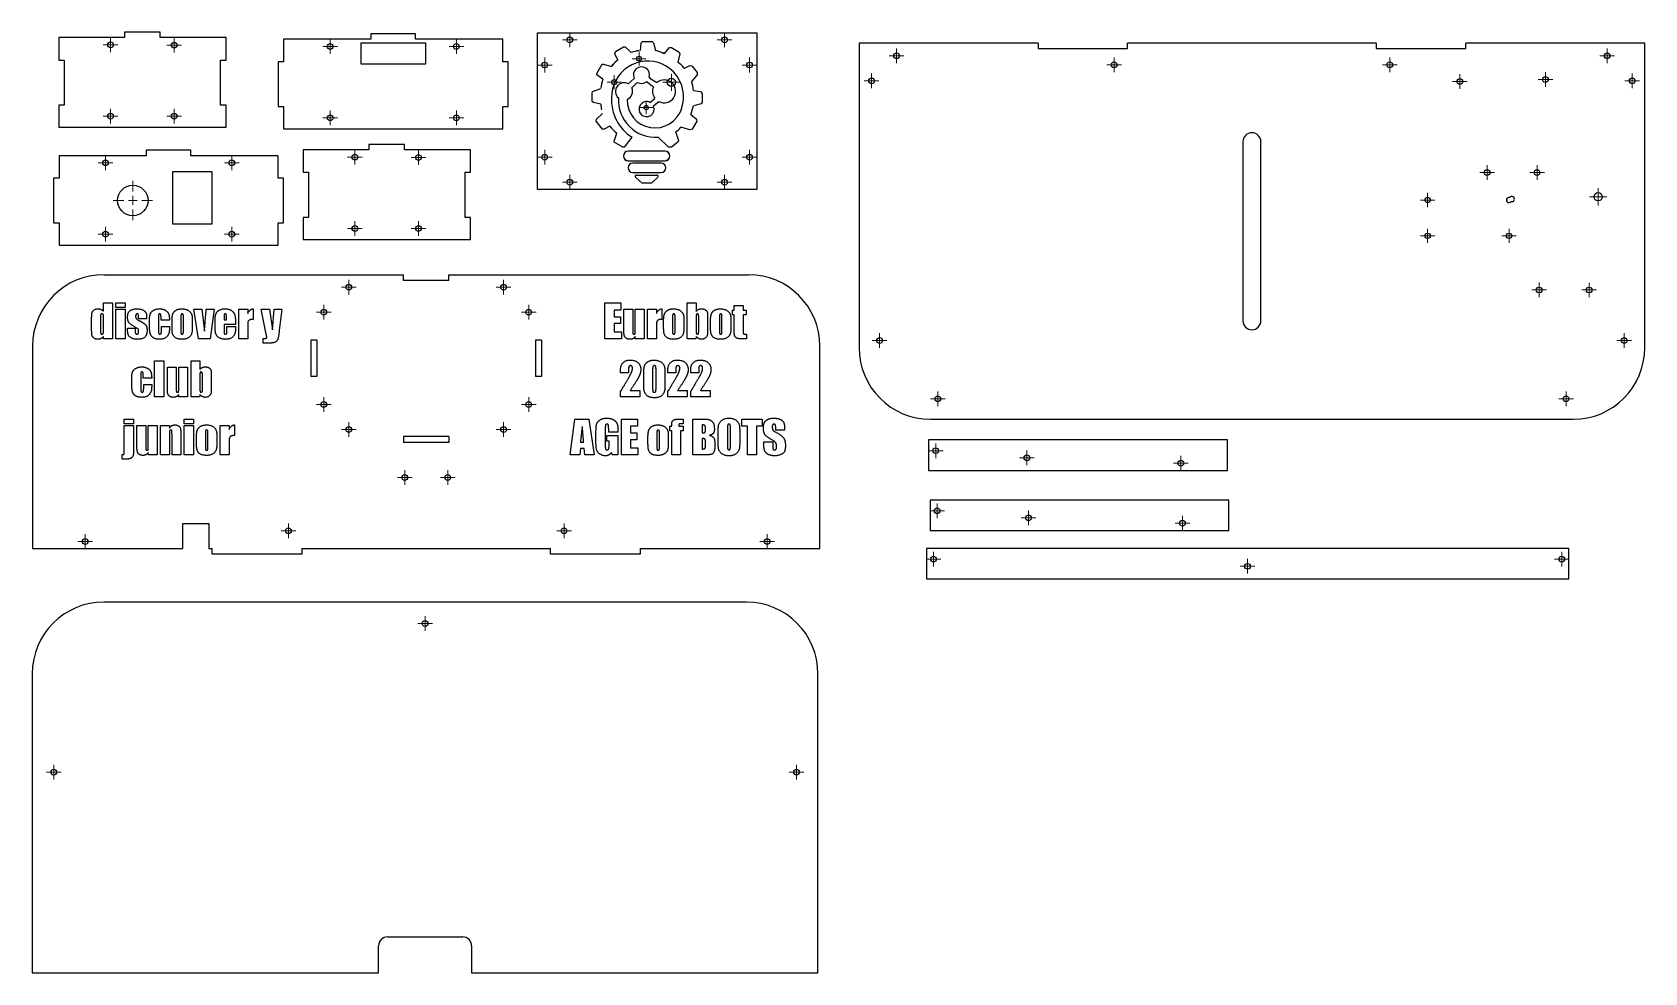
# Model space of a CAD drawing. Header units: millimetres. Extents: x 39 to 940, y 295 to 820.
import ezdxf

# ---------------------------------------------------------------- set-up
doc = ezdxf.new("R2010")
doc.units = ezdxf.units.MM

# ---------------------------------------------------------------- blocks, each defined once
blk = doc.blocks.new('SW_CENTERMARKSYMBOL_0')
at = {"color": 0, "linetype": 'Continuous', "lineweight": 18}
for p, q in [((-2.5, 0), (-4.1, 0)), ((0, 0), (-2.5, 0)), ((0, 2.5), (0, 4.1)), ((0, 0), (0, 2.5)), ((0, 0), (0, -2.5)), ((0, 0), (2.5, 0)), ((2.5, 0), (4.1, 0)), ((0, -2.5), (0, -4.1))]:
    blk.add_line(p, q, dxfattribs=at)
blk = doc.blocks.new('SW_CENTERMARKSYMBOL_1')
at = {"color": 0, "linetype": 'Continuous', "lineweight": 18}
for p, q in [((-2.5, 0), (-4.1, 0)), ((0, 0), (-2.5, 0)), ((0, 2.5), (0, 4.1)), ((0, 0), (0, 2.5)), ((0, 0), (0, -2.5)), ((0, 0), (2.5, 0)), ((2.5, 0), (4.1, 0)), ((0, -2.5), (0, -4.1))]:
    blk.add_line(p, q, dxfattribs=at)
blk = doc.blocks.new('SW_CENTERMARKSYMBOL_2')
at = {"color": 0, "linetype": 'Continuous', "lineweight": 18}
for p, q in [((-2.5, 0), (-4.1, 0)), ((0, 0), (-2.5, 0)), ((0, 2.5), (0, 4.1)), ((0, 0), (0, 2.5)), ((0, 0), (0, -2.5)), ((0, 0), (2.5, 0)), ((2.5, 0), (4.1, 0)), ((0, -2.5), (0, -4.1))]:
    blk.add_line(p, q, dxfattribs=at)
blk = doc.blocks.new('SW_CENTERMARKSYMBOL_3')
at = {"color": 0, "linetype": 'Continuous', "lineweight": 18}
for p, q in [((-2.5, 0), (-4.1, 0)), ((0, 0), (-2.5, 0)), ((0, 2.5), (0, 4.1)), ((0, 0), (0, 2.5)), ((0, 0), (0, -2.5)), ((0, 0), (2.5, 0)), ((2.5, 0), (4.1, 0)), ((0, -2.5), (0, -4.1))]:
    blk.add_line(p, q, dxfattribs=at)
blk = doc.blocks.new('SW_CENTERMARKSYMBOL_4')
at = {"color": 0, "linetype": 'Continuous', "lineweight": 18}
for p, q in [((-2.5, 0), (-4.1, 0)), ((0, 0), (-2.5, 0)), ((0, 2.5), (0, 4.1)), ((0, 0), (0, 2.5)), ((0, 0), (0, -2.5)), ((0, 0), (2.5, 0)), ((2.5, 0), (4.1, 0)), ((0, -2.5), (0, -4.1))]:
    blk.add_line(p, q, dxfattribs=at)
blk = doc.blocks.new('SW_CENTERMARKSYMBOL_5')
at = {"color": 0, "linetype": 'Continuous', "lineweight": 18}
for p, q in [((-2.5, 0), (-4.1, 0)), ((0, 0), (-2.5, 0)), ((0, 2.5), (0, 4.1)), ((0, 0), (0, 2.5)), ((0, 0), (0, -2.5)), ((0, 0), (2.5, 0)), ((2.5, 0), (4.1, 0)), ((0, -2.5), (0, -4.1))]:
    blk.add_line(p, q, dxfattribs=at)
blk = doc.blocks.new('SW_CENTERMARKSYMBOL_6')
at = {"color": 0, "linetype": 'Continuous', "lineweight": 18}
for p, q in [((-2.5, 0), (-4.1, 0)), ((0, 0), (-2.5, 0)), ((0, 2.5), (0, 4.1)), ((0, 0), (0, 2.5)), ((0, 0), (0, -2.5)), ((0, 0), (2.5, 0)), ((2.5, 0), (4.1, 0)), ((0, -2.5), (0, -4.1))]:
    blk.add_line(p, q, dxfattribs=at)
blk = doc.blocks.new('SW_CENTERMARKSYMBOL_7')
at = {"color": 0, "linetype": 'Continuous', "lineweight": 18}
for p, q in [((-2.5, 0), (-4.1, 0)), ((0, 0), (-2.5, 0)), ((0, 2.5), (0, 4.1)), ((0, 0), (0, 2.5)), ((0, 0), (0, -2.5)), ((0, 0), (2.5, 0)), ((2.5, 0), (4.1, 0)), ((0, -2.5), (0, -4.1))]:
    blk.add_line(p, q, dxfattribs=at)
blk = doc.blocks.new('SW_CENTERMARKSYMBOL_8')
at = {"color": 0, "linetype": 'Continuous', "lineweight": 18}
for p, q in [((0, 5), (0, 11)), ((-5, 0), (-11, 0)), ((0, 0), (-2.5, 0)), ((0, 0), (0, 2.5)), ((0, 0), (0, -2.5)), ((0, 0), (2.5, 0)), ((5, 0), (11, 0)), ((0, -5), (0, -11))]:
    blk.add_line(p, q, dxfattribs=at)
blk = doc.blocks.new('SW_CENTERMARKSYMBOL_9')
at = {"color": 0, "linetype": 'Continuous', "lineweight": 18}
for p, q in [((-2.5, 0), (-4.1, 0)), ((0, 0), (-2.5, 0)), ((0, 2.5), (0, 4.1)), ((0, 0), (0, 2.5)), ((0, 0), (0, -2.5)), ((0, 0), (2.5, 0)), ((2.5, 0), (4.1, 0)), ((0, -2.5), (0, -4.1))]:
    blk.add_line(p, q, dxfattribs=at)
blk = doc.blocks.new('SW_CENTERMARKSYMBOL_10')
at = {"color": 0, "linetype": 'Continuous', "lineweight": 18}
for p, q in [((-2.5, 0), (-4.1, 0)), ((0, 0), (-2.5, 0)), ((0, 2.5), (0, 4.1)), ((0, 0), (0, 2.5)), ((0, 0), (0, -2.5)), ((0, 0), (2.5, 0)), ((2.5, 0), (4.1, 0)), ((0, -2.5), (0, -4.1))]:
    blk.add_line(p, q, dxfattribs=at)
blk = doc.blocks.new('SW_CENTERMARKSYMBOL_11')
at = {"color": 0, "linetype": 'Continuous', "lineweight": 18}
for p, q in [((-2.5, 0), (-4.1, 0)), ((0, 0), (-2.5, 0)), ((0, 2.5), (0, 4.1)), ((0, 0), (0, 2.5)), ((0, 0), (0, -2.5)), ((0, 0), (2.5, 0)), ((2.5, 0), (4.1, 0)), ((0, -2.5), (0, -4.1))]:
    blk.add_line(p, q, dxfattribs=at)
blk = doc.blocks.new('SW_CENTERMARKSYMBOL_12')
at = {"color": 0, "linetype": 'Continuous', "lineweight": 18}
for p, q in [((-2.5, 0), (-4.1, 0)), ((0, 0), (-2.5, 0)), ((0, 2.5), (0, 4.1)), ((0, 0), (0, 2.5)), ((0, 0), (0, -2.5)), ((0, 0), (2.5, 0)), ((2.5, 0), (4.1, 0)), ((0, -2.5), (0, -4.1))]:
    blk.add_line(p, q, dxfattribs=at)
blk = doc.blocks.new('SW_CENTERMARKSYMBOL_13')
at = {"color": 0, "linetype": 'Continuous', "lineweight": 18}
for p, q in [((-2.5, 0), (-4.1, 0)), ((0, 0), (-2.5, 0)), ((0, 2.5), (0, 4.1)), ((0, 0), (0, 2.5)), ((0, 0), (0, -2.5)), ((0, 0), (2.5, 0)), ((2.5, 0), (4.1, 0)), ((0, -2.5), (0, -4.1))]:
    blk.add_line(p, q, dxfattribs=at)
blk = doc.blocks.new('SW_CENTERMARKSYMBOL_14')
at = {"color": 0, "linetype": 'Continuous', "lineweight": 18}
for p, q in [((-2.5, 0), (-4.1, 0)), ((0, 0), (-2.5, 0)), ((0, 2.5), (0, 4.1)), ((0, 0), (0, 2.5)), ((0, 0), (0, -2.5)), ((0, 0), (2.5, 0)), ((2.5, 0), (4.1, 0)), ((0, -2.5), (0, -4.1))]:
    blk.add_line(p, q, dxfattribs=at)
blk = doc.blocks.new('SW_CENTERMARKSYMBOL_15')
at = {"color": 0, "linetype": 'Continuous', "lineweight": 18}
for p, q in [((-2.5, 0), (-4.1, 0)), ((0, 0), (-2.5, 0)), ((0, 2.5), (0, 4.1)), ((0, 0), (0, 2.5)), ((0, 0), (0, -2.5)), ((0, 0), (2.5, 0)), ((2.5, 0), (4.1, 0)), ((0, -2.5), (0, -4.1))]:
    blk.add_line(p, q, dxfattribs=at)
blk = doc.blocks.new('SW_CENTERMARKSYMBOL_16')
at = {"color": 0, "linetype": 'Continuous', "lineweight": 18}
for p, q in [((-2.5, 0), (-4.1, 0)), ((0, 0), (-2.5, 0)), ((0, 2.5), (0, 4.1)), ((0, 0), (0, 2.5)), ((0, 0), (0, -2.5)), ((0, 0), (2.5, 0)), ((2.5, 0), (4.1, 0)), ((0, -2.5), (0, -4.1))]:
    blk.add_line(p, q, dxfattribs=at)
blk = doc.blocks.new('SW_CENTERMARKSYMBOL_17')
at = {"color": 0, "linetype": 'Continuous', "lineweight": 18}
for p, q in [((-2.5, 0), (-4.1, 0)), ((0, 0), (-2.5, 0)), ((0, 2.5), (0, 4.1)), ((0, 0), (0, 2.5)), ((0, 0), (0, -2.5)), ((0, 0), (2.5, 0)), ((2.5, 0), (4.1, 0)), ((0, -2.5), (0, -4.1))]:
    blk.add_line(p, q, dxfattribs=at)
blk = doc.blocks.new('SW_CENTERMARKSYMBOL_18')
at = {"color": 0, "linetype": 'Continuous', "lineweight": 18}
for p, q in [((-2.5, 0), (-4.1, 0)), ((0, 0), (-2.5, 0)), ((0, 2.5), (0, 4.1)), ((0, 0), (0, 2.5)), ((0, 0), (0, -2.5)), ((0, 0), (2.5, 0)), ((2.5, 0), (4.1, 0)), ((0, -2.5), (0, -4.1))]:
    blk.add_line(p, q, dxfattribs=at)
blk = doc.blocks.new('SW_CENTERMARKSYMBOL_19')
at = {"color": 0, "linetype": 'Continuous', "lineweight": 18}
for p, q in [((-2.5, 0), (-4.1, 0)), ((0, 0), (-2.5, 0)), ((0, 2.5), (0, 4.1)), ((0, 0), (0, 2.5)), ((0, 0), (0, -2.5)), ((0, 0), (2.5, 0)), ((2.5, 0), (4.1, 0)), ((0, -2.5), (0, -4.1))]:
    blk.add_line(p, q, dxfattribs=at)
blk = doc.blocks.new('SW_CENTERMARKSYMBOL_20')
at = {"color": 0, "linetype": 'Continuous', "lineweight": 18}
for p, q in [((-2.5, 0), (-4.1, 0)), ((0, 0), (-2.5, 0)), ((0, 2.5), (0, 4.1)), ((0, 0), (0, 2.5)), ((0, 0), (0, -2.5)), ((0, 0), (2.5, 0)), ((2.5, 0), (4.1, 0)), ((0, -2.5), (0, -4.1))]:
    blk.add_line(p, q, dxfattribs=at)
blk = doc.blocks.new('SW_CENTERMARKSYMBOL_21')
at = {"color": 0, "linetype": 'Continuous', "lineweight": 18}
for p, q in [((-2.5, 0), (-4.1, 0)), ((0, 0), (-2.5, 0)), ((0, 2.5), (0, 4.1)), ((0, 0), (0, 2.5)), ((0, 0), (0, -2.5)), ((0, 0), (2.5, 0)), ((2.5, 0), (4.1, 0)), ((0, -2.5), (0, -4.1))]:
    blk.add_line(p, q, dxfattribs=at)
blk = doc.blocks.new('SW_CENTERMARKSYMBOL_22')
at = {"color": 0, "linetype": 'Continuous', "lineweight": 18}
for p, q in [((-2.5, 0), (-4.1, 0)), ((0, 0), (-2.5, 0)), ((0, 2.5), (0, 4.1)), ((0, 0), (0, 2.5)), ((0, 0), (0, -2.5)), ((0, 0), (2.5, 0)), ((2.5, 0), (4.1, 0)), ((0, -2.5), (0, -4.1))]:
    blk.add_line(p, q, dxfattribs=at)
blk = doc.blocks.new('SW_CENTERMARKSYMBOL_23')
at = {"color": 0, "linetype": 'Continuous', "lineweight": 18}
for p, q in [((-2.5, 0), (-4.1, 0)), ((0, 0), (-2.5, 0)), ((0, 2.5), (0, 4.1)), ((0, 0), (0, 2.5)), ((0, 0), (0, -2.5)), ((0, 0), (2.5, 0)), ((2.5, 0), (4.1, 0)), ((0, -2.5), (0, -4.1))]:
    blk.add_line(p, q, dxfattribs=at)
blk = doc.blocks.new('SW_CENTERMARKSYMBOL_24')
at = {"color": 0, "linetype": 'Continuous', "lineweight": 18}
for p, q in [((-2.5, 0), (-4.1, 0)), ((0, 0), (-2.5, 0)), ((0, 2.5), (0, 4.1)), ((0, 0), (0, 2.5)), ((0, 0), (0, -2.5)), ((0, 0), (2.5, 0)), ((2.5, 0), (4.1, 0)), ((0, -2.5), (0, -4.1))]:
    blk.add_line(p, q, dxfattribs=at)
blk = doc.blocks.new('SW_CENTERMARKSYMBOL_25')
at = {"color": 0, "linetype": 'Continuous', "lineweight": 18}
for p, q in [((-2.5, 0), (-3.71, 0)), ((0, 0), (-2.5, 0)), ((0, 2.5), (0, 3.71)), ((0, 0), (0, 2.5)), ((0, 0), (0, -2.5)), ((0, 0), (2.5, 0)), ((2.5, 0), (3.71, 0)), ((0, -2.5), (0, -3.71))]:
    blk.add_line(p, q, dxfattribs=at)
blk = doc.blocks.new('SW_CENTERMARKSYMBOL_26')
at = {"color": 0, "linetype": 'Continuous', "lineweight": 18}
for p, q in [((-2.5, 0), (-4.78, 0)), ((0, 0), (-2.5, 0)), ((0, 2.5), (0, 4.78)), ((0, 0), (0, 2.5)), ((0, 0), (0, -2.5)), ((0, 0), (2.5, 0)), ((2.5, 0), (4.78, 0)), ((0, -2.5), (0, -4.78))]:
    blk.add_line(p, q, dxfattribs=at)
blk = doc.blocks.new('SW_CENTERMARKSYMBOL_27')
at = {"color": 0, "linetype": 'Continuous', "lineweight": 18}
for p, q in [((-2.5, 0), (-3.95, 0)), ((0, 0), (-2.5, 0)), ((0, 2.5), (0, 3.95)), ((0, 0), (0, 2.5)), ((0, 0), (0, -2.5)), ((0, 0), (2.5, 0)), ((2.5, 0), (3.95, 0)), ((0, -2.5), (0, -3.95))]:
    blk.add_line(p, q, dxfattribs=at)
blk = doc.blocks.new('SW_CENTERMARKSYMBOL_28')
at = {"color": 0, "linetype": 'Continuous', "lineweight": 18}
for p, q in [((-2.5, 0), (-3.87, 0)), ((0, 0), (-2.5, 0)), ((0, 2.5), (0, 3.87)), ((0, 0), (0, 2.5)), ((0, 0), (0, -2.5)), ((0, 0), (2.5, 0)), ((2.5, 0), (3.87, 0)), ((0, -2.5), (0, -3.87))]:
    blk.add_line(p, q, dxfattribs=at)
blk = doc.blocks.new('SW_CENTERMARKSYMBOL_29')
at = {"color": 0, "linetype": 'Continuous', "lineweight": 18}
for p, q in [((-2.5, 0), (-4.1, 0)), ((0, 0), (-2.5, 0)), ((0, 2.5), (0, 4.1)), ((0, 0), (0, 2.5)), ((0, 0), (0, -2.5)), ((0, 0), (2.5, 0)), ((2.5, 0), (4.1, 0)), ((0, -2.5), (0, -4.1))]:
    blk.add_line(p, q, dxfattribs=at)
blk = doc.blocks.new('SW_CENTERMARKSYMBOL_30')
at = {"color": 0, "linetype": 'Continuous', "lineweight": 18}
for p, q in [((-2.5, 0), (-4.1, 0)), ((0, 0), (-2.5, 0)), ((0, 2.5), (0, 4.1)), ((0, 0), (0, 2.5)), ((0, 0), (0, -2.5)), ((0, 0), (2.5, 0)), ((2.5, 0), (4.1, 0)), ((0, -2.5), (0, -4.1))]:
    blk.add_line(p, q, dxfattribs=at)
blk = doc.blocks.new('SW_CENTERMARKSYMBOL_31')
at = {"color": 0, "linetype": 'Continuous', "lineweight": 18}
for p, q in [((-2.5, 0), (-4.1, 0)), ((0, 0), (-2.5, 0)), ((0, 2.5), (0, 4.1)), ((0, 0), (0, 2.5)), ((0, 0), (0, -2.5)), ((0, 0), (2.5, 0)), ((2.5, 0), (4.1, 0)), ((0, -2.5), (0, -4.1))]:
    blk.add_line(p, q, dxfattribs=at)
blk = doc.blocks.new('SW_CENTERMARKSYMBOL_32')
at = {"color": 0, "linetype": 'Continuous', "lineweight": 18}
for p, q in [((-2.5, 0), (-4.1, 0)), ((0, 0), (-2.5, 0)), ((0, 2.5), (0, 4.1)), ((0, 0), (0, 2.5)), ((0, 0), (0, -2.5)), ((0, 0), (2.5, 0)), ((2.5, 0), (4.1, 0)), ((0, -2.5), (0, -4.1))]:
    blk.add_line(p, q, dxfattribs=at)
blk = doc.blocks.new('SW_CENTERMARKSYMBOL_33')
at = {"color": 0, "linetype": 'Continuous', "lineweight": 18}
for p, q in [((-2.5, 0), (-4.1, 0)), ((0, 0), (-2.5, 0)), ((0, 2.5), (0, 4.1)), ((0, 0), (0, 2.5)), ((0, 0), (0, -2.5)), ((0, 0), (2.5, 0)), ((2.5, 0), (4.1, 0)), ((0, -2.5), (0, -4.1))]:
    blk.add_line(p, q, dxfattribs=at)
blk = doc.blocks.new('SW_CENTERMARKSYMBOL_34')
at = {"color": 0, "linetype": 'Continuous', "lineweight": 18}
for p, q in [((-2.5, 0), (-4.1, 0)), ((0, 0), (-2.5, 0)), ((0, 2.5), (0, 4.1)), ((0, 0), (0, 2.5)), ((0, 0), (0, -2.5)), ((0, 0), (2.5, 0)), ((2.5, 0), (4.1, 0)), ((0, -2.5), (0, -4.1))]:
    blk.add_line(p, q, dxfattribs=at)
blk = doc.blocks.new('SW_CENTERMARKSYMBOL_35')
at = {"color": 0, "linetype": 'Continuous', "lineweight": 18}
for p, q in [((-2.5, 0), (-4.1, 0)), ((0, 0), (-2.5, 0)), ((0, 2.5), (0, 4.1)), ((0, 0), (0, 2.5)), ((0, 0), (0, -2.5)), ((0, 0), (2.5, 0)), ((2.5, 0), (4.1, 0)), ((0, -2.5), (0, -4.1))]:
    blk.add_line(p, q, dxfattribs=at)
blk = doc.blocks.new('SW_CENTERMARKSYMBOL_36')
at = {"color": 0, "linetype": 'Continuous', "lineweight": 18}
for p, q in [((-2.5, 0), (-4.1, 0)), ((0, 0), (-2.5, 0)), ((0, 2.5), (0, 4.1)), ((0, 0), (0, 2.5)), ((0, 0), (0, -2.5)), ((0, 0), (2.5, 0)), ((2.5, 0), (4.1, 0)), ((0, -2.5), (0, -4.1))]:
    blk.add_line(p, q, dxfattribs=at)
blk = doc.blocks.new('SW_CENTERMARKSYMBOL_37')
at = {"color": 0, "linetype": 'Continuous', "lineweight": 18}
for p, q in [((-2.5, 0), (-4.1, 0)), ((0, 0), (-2.5, 0)), ((0, 2.5), (0, 4.1)), ((0, 0), (0, 2.5)), ((0, 0), (0, -2.5)), ((0, 0), (2.5, 0)), ((2.5, 0), (4.1, 0)), ((0, -2.5), (0, -4.1))]:
    blk.add_line(p, q, dxfattribs=at)
blk = doc.blocks.new('SW_CENTERMARKSYMBOL_38')
at = {"color": 0, "linetype": 'Continuous', "lineweight": 18}
for p, q in [((-2.5, 0), (-4.1, 0)), ((0, 0), (-2.5, 0)), ((0, 2.5), (0, 4.1)), ((0, 0), (0, 2.5)), ((0, 0), (0, -2.5)), ((0, 0), (2.5, 0)), ((2.5, 0), (4.1, 0)), ((0, -2.5), (0, -4.1))]:
    blk.add_line(p, q, dxfattribs=at)
blk = doc.blocks.new('SW_CENTERMARKSYMBOL_39')
at = {"color": 0, "linetype": 'Continuous', "lineweight": 18}
for p, q in [((-2.5, 0), (-4.1, 0)), ((0, 0), (-2.5, 0)), ((0, 2.5), (0, 4.1)), ((0, 0), (0, 2.5)), ((0, 0), (0, -2.5)), ((0, 0), (2.5, 0)), ((2.5, 0), (4.1, 0)), ((0, -2.5), (0, -4.1))]:
    blk.add_line(p, q, dxfattribs=at)
blk = doc.blocks.new('SW_CENTERMARKSYMBOL_40')
at = {"color": 0, "linetype": 'Continuous', "lineweight": 18}
for p, q in [((-2.5, 0), (-4.1, 0)), ((0, 0), (-2.5, 0)), ((0, 2.5), (0, 4.1)), ((0, 0), (0, 2.5)), ((0, 0), (0, -2.5)), ((0, 0), (2.5, 0)), ((2.5, 0), (4.1, 0)), ((0, -2.5), (0, -4.1))]:
    blk.add_line(p, q, dxfattribs=at)
blk = doc.blocks.new('SW_CENTERMARKSYMBOL_41')
at = {"color": 0, "linetype": 'Continuous', "lineweight": 18}
for p, q in [((-2.5, 0), (-4.1, 0)), ((0, 0), (-2.5, 0)), ((0, 2.5), (0, 4.1)), ((0, 0), (0, 2.5)), ((0, 0), (0, -2.5)), ((0, 0), (2.5, 0)), ((2.5, 0), (4.1, 0)), ((0, -2.5), (0, -4.1))]:
    blk.add_line(p, q, dxfattribs=at)
blk = doc.blocks.new('SW_CENTERMARKSYMBOL_42')
at = {"color": 0, "linetype": 'Continuous', "lineweight": 18}
for p, q in [((-2.5, 0), (-4.1, 0)), ((0, 0), (-2.5, 0)), ((0, 2.5), (0, 4.1)), ((0, 0), (0, 2.5)), ((0, 0), (0, -2.5)), ((0, 0), (2.5, 0)), ((2.5, 0), (4.1, 0)), ((0, -2.5), (0, -4.1))]:
    blk.add_line(p, q, dxfattribs=at)
blk = doc.blocks.new('SW_CENTERMARKSYMBOL_43')
at = {"color": 0, "linetype": 'Continuous', "lineweight": 18}
for p, q in [((-2.5, 0), (-4.1, 0)), ((0, 0), (-2.5, 0)), ((0, 2.5), (0, 4.1)), ((0, 0), (0, 2.5)), ((0, 0), (0, -2.5)), ((0, 0), (2.5, 0)), ((2.5, 0), (4.1, 0)), ((0, -2.5), (0, -4.1))]:
    blk.add_line(p, q, dxfattribs=at)
blk = doc.blocks.new('SW_CENTERMARKSYMBOL_44')
at = {"color": 0, "linetype": 'Continuous', "lineweight": 18}
for p, q in [((-2.5, 0), (-4.1, 0)), ((0, 0), (-2.5, 0)), ((0, 2.5), (0, 4.1)), ((0, 0), (0, 2.5)), ((0, 0), (0, -2.5)), ((0, 0), (2.5, 0)), ((2.5, 0), (4.1, 0)), ((0, -2.5), (0, -4.1))]:
    blk.add_line(p, q, dxfattribs=at)
blk = doc.blocks.new('SW_CENTERMARKSYMBOL_45')
at = {"color": 0, "linetype": 'Continuous', "lineweight": 18}
for p, q in [((-2.5, 0), (-4.1, 0)), ((0, 0), (-2.5, 0)), ((0, 2.5), (0, 4.1)), ((0, 0), (0, 2.5)), ((0, 0), (0, -2.5)), ((0, 0), (2.5, 0)), ((2.5, 0), (4.1, 0)), ((0, -2.5), (0, -4.1))]:
    blk.add_line(p, q, dxfattribs=at)
blk = doc.blocks.new('SW_CENTERMARKSYMBOL_46')
at = {"color": 0, "linetype": 'Continuous', "lineweight": 18}
for p, q in [((-2.5, 0), (-4.81, 0)), ((0, 0), (-2.5, 0)), ((0, 2.5), (0, 4.81)), ((0, 0), (0, 2.5)), ((0, 0), (0, -2.5)), ((0, 0), (2.5, 0)), ((2.5, 0), (4.81, 0)), ((0, -2.5), (0, -4.81))]:
    blk.add_line(p, q, dxfattribs=at)
blk = doc.blocks.new('SW_CENTERMARKSYMBOL_47')
at = {"color": 0, "linetype": 'Continuous', "lineweight": 18}
for p, q in [((-2.5, 0), (-4.0875, 0)), ((0, 0), (-2.5, 0)), ((0, 2.5), (0, 4.0875)), ((0, 0), (0, 2.5)), ((0, 0), (0, -2.5)), ((0, 0), (2.5, 0)), ((2.5, 0), (4.0875, 0)), ((0, -2.5), (0, -4.0875))]:
    blk.add_line(p, q, dxfattribs=at)
blk = doc.blocks.new('SW_CENTERMARKSYMBOL_48')
at = {"color": 0, "linetype": 'Continuous', "lineweight": 18}
for p, q in [((-2.5, 0), (-4.1, 0)), ((0, 0), (-2.5, 0)), ((0, 2.5), (0, 4.1)), ((0, 0), (0, 2.5)), ((0, 0), (0, -2.5)), ((0, 0), (2.5, 0)), ((2.5, 0), (4.1, 0)), ((0, -2.5), (0, -4.1))]:
    blk.add_line(p, q, dxfattribs=at)
blk = doc.blocks.new('SW_CENTERMARKSYMBOL_49')
at = {"color": 0, "linetype": 'Continuous', "lineweight": 18}
for p, q in [((-2.5, 0), (-4.1, 0)), ((0, 0), (-2.5, 0)), ((0, 2.5), (0, 4.1)), ((0, 0), (0, 2.5)), ((0, 0), (0, -2.5)), ((0, 0), (2.5, 0)), ((2.5, 0), (4.1, 0)), ((0, -2.5), (0, -4.1))]:
    blk.add_line(p, q, dxfattribs=at)
blk = doc.blocks.new('SW_CENTERMARKSYMBOL_50')
at = {"color": 0, "linetype": 'Continuous', "lineweight": 18}
for p, q in [((-2.5, 0), (-4.1, 0)), ((0, 0), (-2.5, 0)), ((0, 2.5), (0, 4.1)), ((0, 0), (0, 2.5)), ((0, 0), (0, -2.5)), ((0, 0), (2.5, 0)), ((2.5, 0), (4.1, 0)), ((0, -2.5), (0, -4.1))]:
    blk.add_line(p, q, dxfattribs=at)
blk = doc.blocks.new('SW_CENTERMARKSYMBOL_51')
at = {"color": 0, "linetype": 'Continuous', "lineweight": 18}
for p, q in [((-2.5, 0), (-4.1, 0)), ((0, 0), (-2.5, 0)), ((0, 2.5), (0, 4.1)), ((0, 0), (0, 2.5)), ((0, 0), (0, -2.5)), ((0, 0), (2.5, 0)), ((2.5, 0), (4.1, 0)), ((0, -2.5), (0, -4.1))]:
    blk.add_line(p, q, dxfattribs=at)
blk = doc.blocks.new('SW_CENTERMARKSYMBOL_52')
at = {"color": 0, "linetype": 'Continuous', "lineweight": 18}
for p, q in [((-2.5, 0), (-4.1, 0)), ((0, 0), (-2.5, 0)), ((0, 2.5), (0, 4.1)), ((0, 0), (0, 2.5)), ((0, 0), (0, -2.5)), ((0, 0), (2.5, 0)), ((2.5, 0), (4.1, 0)), ((0, -2.5), (0, -4.1))]:
    blk.add_line(p, q, dxfattribs=at)
blk = doc.blocks.new('SW_CENTERMARKSYMBOL_53')
at = {"color": 0, "linetype": 'Continuous', "lineweight": 18}
for p, q in [((-2.5, 0), (-4.1, 0)), ((0, 0), (-2.5, 0)), ((0, 2.5), (0, 4.1)), ((0, 0), (0, 2.5)), ((0, 0), (0, -2.5)), ((0, 0), (2.5, 0)), ((2.5, 0), (4.1, 0)), ((0, -2.5), (0, -4.1))]:
    blk.add_line(p, q, dxfattribs=at)
blk = doc.blocks.new('SW_CENTERMARKSYMBOL_54')
at = {"color": 0, "linetype": 'Continuous', "lineweight": 18}
for p, q in [((-2.5, 0), (-4.1, 0)), ((0, 0), (-2.5, 0)), ((0, 2.5), (0, 4.1)), ((0, 0), (0, 2.5)), ((0, 0), (0, -2.5)), ((0, 0), (2.5, 0)), ((2.5, 0), (4.1, 0)), ((0, -2.5), (0, -4.1))]:
    blk.add_line(p, q, dxfattribs=at)
blk = doc.blocks.new('SW_CENTERMARKSYMBOL_55')
at = {"color": 0, "linetype": 'Continuous', "lineweight": 18}
for p, q in [((-2.5, 0), (-4.1, 0)), ((0, 0), (-2.5, 0)), ((0, 2.5), (0, 4.1)), ((0, 0), (0, 2.5)), ((0, 0), (0, -2.5)), ((0, 0), (2.5, 0)), ((2.5, 0), (4.1, 0)), ((0, -2.5), (0, -4.1))]:
    blk.add_line(p, q, dxfattribs=at)
blk = doc.blocks.new('SW_CENTERMARKSYMBOL_56')
at = {"color": 0, "linetype": 'Continuous', "lineweight": 18}
for p, q in [((-2.5, 0), (-4.1, 0)), ((0, 0), (-2.5, 0)), ((0, 2.5), (0, 4.1)), ((0, 0), (0, 2.5)), ((0, 0), (0, -2.5)), ((0, 0), (2.5, 0)), ((2.5, 0), (4.1, 0)), ((0, -2.5), (0, -4.1))]:
    blk.add_line(p, q, dxfattribs=at)
blk = doc.blocks.new('SW_CENTERMARKSYMBOL_57')
at = {"color": 0, "linetype": 'Continuous', "lineweight": 18}
for p, q in [((-2.5, 0), (-4.1, 0)), ((0, 0), (-2.5, 0)), ((0, 2.5), (0, 4.1)), ((0, 0), (0, 2.5)), ((0, 0), (0, -2.5)), ((0, 0), (2.5, 0)), ((2.5, 0), (4.1, 0)), ((0, -2.5), (0, -4.1))]:
    blk.add_line(p, q, dxfattribs=at)
blk = doc.blocks.new('SW_CENTERMARKSYMBOL_58')
at = {"color": 0, "linetype": 'Continuous', "lineweight": 18}
for p, q in [((-2.5, 0), (-4.1, 0)), ((0, 0), (-2.5, 0)), ((0, 2.5), (0, 4.1)), ((0, 0), (0, 2.5)), ((0, 0), (0, -2.5)), ((0, 0), (2.5, 0)), ((2.5, 0), (4.1, 0)), ((0, -2.5), (0, -4.1))]:
    blk.add_line(p, q, dxfattribs=at)
blk = doc.blocks.new('SW_CENTERMARKSYMBOL_59')
at = {"color": 0, "linetype": 'Continuous', "lineweight": 18}
for p, q in [((-2.5, 0), (-4.1, 0)), ((0, 0), (-2.5, 0)), ((0, 2.5), (0, 4.1)), ((0, 0), (0, 2.5)), ((0, 0), (0, -2.5)), ((0, 0), (2.5, 0)), ((2.5, 0), (4.1, 0)), ((0, -2.5), (0, -4.1))]:
    blk.add_line(p, q, dxfattribs=at)
blk = doc.blocks.new('SW_CENTERMARKSYMBOL_60')
at = {"color": 0, "linetype": 'Continuous', "lineweight": 18}
for p, q in [((-2.5, 0), (-4.1, 0)), ((0, 0), (-2.5, 0)), ((0, 2.5), (0, 4.1)), ((0, 0), (0, 2.5)), ((0, 0), (0, -2.5)), ((0, 0), (2.5, 0)), ((2.5, 0), (4.1, 0)), ((0, -2.5), (0, -4.1))]:
    blk.add_line(p, q, dxfattribs=at)
blk = doc.blocks.new('SW_CENTERMARKSYMBOL_61')
at = {"color": 0, "linetype": 'Continuous', "lineweight": 18}
for p, q in [((-2.5, 0), (-4.1, 0)), ((0, 0), (-2.5, 0)), ((0, 2.5), (0, 4.1)), ((0, 0), (0, 2.5)), ((0, 0), (0, -2.5)), ((0, 0), (2.5, 0)), ((2.5, 0), (4.1, 0)), ((0, -2.5), (0, -4.1))]:
    blk.add_line(p, q, dxfattribs=at)
blk = doc.blocks.new('SW_CENTERMARKSYMBOL_62')
at = {"color": 0, "linetype": 'Continuous', "lineweight": 18}
for p, q in [((-2.5, 0), (-4.1, 0)), ((0, 0), (-2.5, 0)), ((0, 2.5), (0, 4.1)), ((0, 0), (0, 2.5)), ((0, 0), (0, -2.5)), ((0, 0), (2.5, 0)), ((2.5, 0), (4.1, 0)), ((0, -2.5), (0, -4.1))]:
    blk.add_line(p, q, dxfattribs=at)
blk = doc.blocks.new('SW_CENTERMARKSYMBOL_63')
at = {"color": 0, "linetype": 'Continuous', "lineweight": 18}
for p, q in [((-2.5, 0), (-3.975, 0)), ((0, 0), (-2.5, 0)), ((0, 2.5), (0, 3.975)), ((0, 0), (0, 2.5)), ((0, 0), (0, -2.5)), ((0, 0), (2.5, 0)), ((2.5, 0), (3.975, 0)), ((0, -2.5), (0, -3.975))]:
    blk.add_line(p, q, dxfattribs=at)
blk = doc.blocks.new('SW_CENTERMARKSYMBOL_64')
at = {"color": 0, "linetype": 'Continuous', "lineweight": 18}
for p, q in [((-2.5, 0), (-3.975, 0)), ((0, 0), (-2.5, 0)), ((0, 2.5), (0, 3.975)), ((0, 0), (0, 2.5)), ((0, 0), (0, -2.5)), ((0, 0), (2.5, 0)), ((2.5, 0), (3.975, 0)), ((0, -2.5), (0, -3.975))]:
    blk.add_line(p, q, dxfattribs=at)
blk = doc.blocks.new('SW_CENTERMARKSYMBOL_65')
at = {"color": 0, "linetype": 'Continuous', "lineweight": 18}
for p, q in [((-2.5, 0), (-3.975, 0)), ((0, 0), (-2.5, 0)), ((0, 2.5), (0, 3.975)), ((0, 0), (0, 2.5)), ((0, 0), (0, -2.5)), ((0, 0), (2.5, 0)), ((2.5, 0), (3.975, 0)), ((0, -2.5), (0, -3.975))]:
    blk.add_line(p, q, dxfattribs=at)
blk = doc.blocks.new('SW_CENTERMARKSYMBOL_66')
at = {"color": 0, "linetype": 'Continuous', "lineweight": 18}
for p, q in [((-2.5, 0), (-4.1, 0)), ((0, 0), (-2.5, 0)), ((0, 2.5), (0, 4.1)), ((0, 0), (0, 2.5)), ((0, 0), (0, -2.5)), ((0, 0), (2.5, 0)), ((2.5, 0), (4.1, 0)), ((0, -2.5), (0, -4.1))]:
    blk.add_line(p, q, dxfattribs=at)
blk = doc.blocks.new('SW_CENTERMARKSYMBOL_67')
at = {"color": 0, "linetype": 'Continuous', "lineweight": 18}
for p, q in [((-2.5, 0), (-4.1, 0)), ((0, 0), (-2.5, 0)), ((0, 2.5), (0, 4.1)), ((0, 0), (0, 2.5)), ((0, 0), (0, -2.5)), ((0, 0), (2.5, 0)), ((2.5, 0), (4.1, 0)), ((0, -2.5), (0, -4.1))]:
    blk.add_line(p, q, dxfattribs=at)
blk = doc.blocks.new('SW_CENTERMARKSYMBOL_68')
at = {"color": 0, "linetype": 'Continuous', "lineweight": 18}
for p, q in [((-2.5, 0), (-4.1, 0)), ((0, 0), (-2.5, 0)), ((0, 2.5), (0, 4.1)), ((0, 0), (0, 2.5)), ((0, 0), (0, -2.5)), ((0, 0), (2.5, 0)), ((2.5, 0), (4.1, 0)), ((0, -2.5), (0, -4.1))]:
    blk.add_line(p, q, dxfattribs=at)
blk = doc.blocks.new('SW_CENTERMARKSYMBOL_69')
at = {"color": 0, "linetype": 'Continuous', "lineweight": 18}
for p, q in [((-2.5, 0), (-4.1, 0)), ((0, 0), (-2.5, 0)), ((0, 2.5), (0, 4.1)), ((0, 0), (0, 2.5)), ((0, 0), (0, -2.5)), ((0, 0), (2.5, 0)), ((2.5, 0), (4.1, 0)), ((0, -2.5), (0, -4.1))]:
    blk.add_line(p, q, dxfattribs=at)
blk = doc.blocks.new('SW_CENTERMARKSYMBOL_70')
at = {"color": 0, "linetype": 'Continuous', "lineweight": 18}
for p, q in [((-2.5, 0), (-4.1, 0)), ((0, 0), (-2.5, 0)), ((0, 2.5), (0, 4.1)), ((0, 0), (0, 2.5)), ((0, 0), (0, -2.5)), ((0, 0), (2.5, 0)), ((2.5, 0), (4.1, 0)), ((0, -2.5), (0, -4.1))]:
    blk.add_line(p, q, dxfattribs=at)
blk = doc.blocks.new('SW_CENTERMARKSYMBOL_71')
at = {"color": 0, "linetype": 'Continuous', "lineweight": 18}
for p, q in [((-2.5, 0), (-4.1, 0)), ((0, 0), (-2.5, 0)), ((0, 2.5), (0, 4.1)), ((0, 0), (0, 2.5)), ((0, 0), (0, -2.5)), ((0, 0), (2.5, 0)), ((2.5, 0), (4.1, 0)), ((0, -2.5), (0, -4.1))]:
    blk.add_line(p, q, dxfattribs=at)
blk = doc.blocks.new('SW_CENTERMARKSYMBOL_72')
at = {"color": 0, "linetype": 'Continuous', "lineweight": 18}
for p, q in [((-2.5, 0), (-4.1, 0)), ((0, 0), (-2.5, 0)), ((0, 2.5), (0, 4.1)), ((0, 0), (0, 2.5)), ((0, 0), (0, -2.5)), ((0, 0), (2.5, 0)), ((2.5, 0), (4.1, 0)), ((0, -2.5), (0, -4.1))]:
    blk.add_line(p, q, dxfattribs=at)
blk = doc.blocks.new('SW_CENTERMARKSYMBOL_73')
at = {"color": 0, "linetype": 'Continuous', "lineweight": 18}
for p, q in [((-2.5, 0), (-4.1, 0)), ((0, 0), (-2.5, 0)), ((0, 2.5), (0, 4.1)), ((0, 0), (0, 2.5)), ((0, 0), (0, -2.5)), ((0, 0), (2.5, 0)), ((2.5, 0), (4.1, 0)), ((0, -2.5), (0, -4.1))]:
    blk.add_line(p, q, dxfattribs=at)
blk = doc.blocks.new('SW_CENTERMARKSYMBOL_74')
at = {"color": 0, "linetype": 'Continuous', "lineweight": 18}
for p, q in [((-2.5, 0), (-4.1, 0)), ((0, 0), (-2.5, 0)), ((0, 2.5), (0, 4.1)), ((0, 0), (0, 2.5)), ((0, 0), (0, -2.5)), ((0, 0), (2.5, 0)), ((2.5, 0), (4.1, 0)), ((0, -2.5), (0, -4.1))]:
    blk.add_line(p, q, dxfattribs=at)

msp = doc.modelspace()

# ---------------------------------------------------------------- linework, layer by layer
at = {"color": 7, "linetype": 'Continuous', "lineweight": 25}
for p, q in [((54.19, 816.78), (54.19, 804.28)), ((90.94, 816.78), (54.19, 816.78)), ((90.94, 819.78), (90.94, 816.78)), ((110.94, 819.78), (90.94, 819.78)), ((110.94, 816.78), (110.94, 819.78)), ((147.69, 816.78), (110.94, 816.78)), ((147.69, 804.28), (147.69, 816.78)), ((228.63, 815.85), (179.88, 815.85)), ((179.88, 815.85), (179.88, 803.35)), ((223.17, 813.89), (259.17, 813.89)), ((223.17, 801.89), (223.17, 813.89)), ((228.63, 818.85), (228.63, 815.85)), ((253.63, 818.85), (228.63, 818.85)), ((253.63, 815.85), (253.63, 818.85)), ((302.38, 815.85), (253.63, 815.85)), ((259.17, 813.89), (259.17, 801.89)), ((302.38, 803.35), (302.38, 815.85)), ((321.74, 819.5), (444.24, 819.5)), ((321.74, 732), (321.74, 819.5)), ((365.3, 808.98), (369.7, 811.71)), ((369.7, 811.71), (370.7, 811.71)), ((370.7, 811.71), (373.98, 808.45)), ((379.18, 809.51), (379.68, 813.9)), ((379.68, 813.9), (380.46, 814.54)), ((380.46, 814.54), (385.71, 814.54)), ((385.71, 814.54), (386.46, 813.9)), ((386.46, 813.9), (387.7, 809.51)), ((392.51, 807.76), (395.5, 811.26)), ((395.5, 811.26), (396.51, 811.26)), ((396.51, 811.26), (400.79, 808.61)), ((444.24, 819.5), (444.24, 732)), ((501.38, 813.64), (501.38, 643.64)), ((601.38, 813.64), (501.38, 813.64)), ((601.38, 813.64), (601.38, 810.64)), ((651.38, 810.64), (651.38, 813.64)), ((790.38, 813.64), (651.38, 813.64)), ((790.38, 813.64), (790.38, 810.64)), ((840.38, 810.64), (840.38, 813.64)), ((940.38, 813.64), (840.38, 813.64)), ((940.38, 643.64), (940.38, 813.64)), ((54.19, 804.28), (57.19, 804.28)), ((57.19, 804.28), (57.19, 779.08)), ((144.69, 804.28), (147.69, 804.28)), ((144.69, 779.08), (144.69, 804.28)), ((176.88, 803.35), (176.88, 778.35)), ((179.88, 803.35), (176.88, 803.35)), ((259.17, 801.89), (223.17, 801.89)), ((305.38, 803.35), (302.38, 803.35)), ((305.38, 778.35), (305.38, 803.35)), ((354.9, 796.84), (357.81, 801.91)), ((357.81, 801.91), (358.69, 801.91)), ((358.69, 801.91), (363.06, 800.63)), ((364.86, 807.76), (365.3, 808.98)), ((366.55, 804.24), (364.86, 807.76)), ((401.2, 807.76), (400.04, 803.08)), ((400.79, 808.61), (401.2, 807.76)), ((601.38, 810.64), (651.38, 810.64)), ((790.38, 810.64), (840.38, 810.64)), ((354.9, 795.97), (354.9, 796.84)), ((358.25, 793.54), (354.9, 795.97)), ((372.44, 791.01), (375.76, 794)), ((384.19, 794.67), (384.54, 794.15)), ((384.54, 794.15), (388.4, 791.68)), ((403.64, 799.68), (403.9, 799.74)), ((403.9, 799.74), (406.78, 801.13)), ((406.78, 801.13), (407.86, 801.01)), ((407.86, 801.01), (410.87, 797.34)), ((410.87, 795.97), (407.86, 792.49)), ((410.87, 797.34), (410.87, 795.97)), ((352.22, 786.01), (352.4, 786.77)), ((352.22, 781.13), (352.22, 786.01)), ((352.4, 786.77), (357.1, 788.47)), ((377.5, 791.82), (374.45, 788.77)), ((386.46, 789.14), (382.65, 792.11)), ((408.95, 787.21), (412.8, 786.77)), ((412.8, 786.77), (413.75, 785.61)), ((413.75, 785.61), (413.75, 780.83)), ((54.19, 779.08), (54.19, 766.78)), ((57.19, 779.08), (54.19, 779.08)), ((147.69, 779.08), (144.69, 779.08)), ((147.69, 766.78), (147.69, 779.08)), ((176.88, 778.35), (179.88, 778.35)), ((179.88, 778.35), (179.88, 765.85)), ((302.38, 778.35), (305.38, 778.35)), ((302.38, 765.85), (302.38, 778.35)), ((352.96, 780.6), (352.22, 781.13)), ((357.1, 779.66), (352.96, 780.6)), ((384.54, 780.6), (386.85, 782.48)), ((386.46, 778.62), (389.46, 781.13)), ((386.46, 778.62), (388.78, 780.52)), ((386.85, 782.48), (387.21, 782.99)), ((388.78, 780.52), (389.46, 781.13)), ((413.15, 779.82), (408.79, 778.78)), ((413.75, 780.83), (413.15, 779.82)), ((54.19, 766.78), (147.69, 766.78)), ((179.88, 765.85), (302.38, 765.85)), ((354.53, 770.22), (354.75, 771.18)), ((358.02, 765.67), (354.53, 770.22)), ((354.75, 771.18), (358.02, 774.45)), ((362.09, 767.39), (358.93, 765.67)), ((406.78, 765.22), (401.86, 766.7)), ((407.31, 773.84), (410.58, 771.19)), ((410.83, 770.22), (408.12, 765.67)), ((410.58, 771.19), (410.83, 770.22)), ((227.48, 757.08), (227.48, 754.08)), ((247.48, 757.08), (227.48, 757.08)), ((247.48, 754.08), (247.48, 757.08)), ((358.93, 765.67), (358.02, 765.67)), ((364.63, 758.92), (365.98, 763.49)), ((364.63, 758.46), (364.63, 758.92)), ((369.46, 755.7), (364.63, 758.46)), ((374.52, 761.14), (370.1, 755.7)), ((394.98, 755.7), (389.12, 761.19)), ((400.21, 758.46), (396.51, 755.7)), ((398.91, 764.3), (400.58, 759.36)), ((400.58, 759.36), (400.21, 758.46)), ((408.12, 765.67), (406.78, 765.22)), ((715.88, 758.64), (715.88, 658.64)), ((725.88, 658.64), (725.88, 758.64)), ((103.12, 750.86), (54.37, 750.86)), ((54.37, 750.86), (54.37, 738.36)), ((103.12, 753.86), (103.12, 750.86)), ((128.12, 753.86), (103.12, 753.86)), ((128.12, 750.86), (128.12, 753.86)), ((176.87, 750.86), (128.12, 750.86)), ((176.87, 738.36), (176.87, 750.86)), ((190.73, 754.08), (190.73, 741.58)), ((227.48, 754.08), (190.73, 754.08)), ((284.23, 754.08), (247.48, 754.08)), ((284.23, 741.58), (284.23, 754.08)), ((370.1, 755.7), (369.46, 755.7)), ((372.34, 753.32), (372.34, 753.35)), ((392.96, 753.32), (372.34, 753.32)), ((372.34, 748.04), (372.34, 748.06)), ((372.34, 748.06), (392.96, 748.06)), ((392.96, 753.32), (392.96, 753.35)), ((392.96, 748.04), (392.96, 748.06)), ((396.51, 755.7), (394.98, 755.7)), ((139.87, 741.86), (117.87, 741.86)), ((117.87, 741.86), (117.87, 712.86)), ((139.87, 712.86), (139.87, 741.86)), ((190.73, 741.58), (193.73, 741.58)), ((193.73, 741.58), (193.73, 716.38)), ((281.23, 741.58), (284.23, 741.58)), ((281.23, 716.38), (281.23, 741.58)), ((390.81, 746.7), (374.97, 746.7)), ((374.97, 741.5), (390.81, 741.5)), ((380.17, 735.51), (376.5, 738.81)), ((377.02, 740.06), (388.4, 740.06)), ((388.89, 738.86), (385.48, 735.51)), ((51.37, 738.36), (51.37, 713.36)), ((54.37, 738.36), (51.37, 738.36)), ((179.87, 738.36), (176.87, 738.36)), ((179.87, 713.36), (179.87, 738.36)), ((444.24, 732), (321.74, 732)), ((385.48, 735.51), (380.17, 735.51)), ((51.37, 713.36), (54.37, 713.36)), ((54.37, 713.36), (54.37, 700.86)), ((117.87, 712.86), (139.87, 712.86)), ((176.87, 713.36), (179.87, 713.36)), ((176.87, 700.86), (176.87, 713.36)), ((190.73, 716.38), (190.73, 704.08)), ((193.73, 716.38), (190.73, 716.38)), ((284.23, 716.38), (281.23, 716.38)), ((284.23, 704.08), (284.23, 716.38)), ((190.73, 704.08), (284.23, 704.08)), ((54.37, 700.86), (176.87, 700.86)), ((79.54, 684.4), (246.84, 684.4)), ((246.84, 681.2), (246.84, 684.4)), ((272.24, 681.2), (246.84, 681.2)), ((272.24, 681.2), (272.24, 684.4)), ((272.24, 684.4), (439.54, 684.4)), ((79.24, 668.64), (84.2, 668.64)), ((79.24, 663.97), (79.24, 668.64)), ((84.2, 668.64), (84.2, 648.56)), ((86.09, 668.64), (91.29, 668.64)), ((86.09, 666.04), (86.09, 668.64)), ((91.29, 668.64), (91.29, 666.04)), ((359.36, 668.64), (368.34, 668.64)), ((359.36, 648.56), (359.36, 668.64)), ((368.34, 668.64), (368.34, 664.62)), ((405.43, 668.64), (410.39, 668.64)), ((405.43, 648.56), (405.43, 668.64)), ((410.39, 668.64), (410.39, 663.88)), ((431.65, 667.22), (436.61, 667.22)), ((431.65, 664.62), (431.65, 667.22)), ((436.61, 667.22), (436.61, 664.62)), ((72.62, 652.97), (72.62, 660.65)), ((77.58, 660.95), (77.58, 652.81)), ((79.24, 653.26), (79.24, 660.95)), ((91.29, 666.04), (86.09, 666.04)), ((86.09, 665.09), (91.29, 665.09)), ((86.09, 648.56), (86.09, 665.09)), ((91.29, 665.09), (91.29, 648.56)), ((98.84, 659.66), (98.84, 660.62)), ((103.33, 659.66), (98.84, 659.66)), ((103.33, 660.63), (103.33, 659.66)), ((104.99, 654.78), (104.99, 659.44)), ((109.95, 660.78), (109.95, 652.94)), ((111.37, 658.95), (111.37, 660.82)), ((116.09, 658.95), (111.37, 658.95)), ((117.51, 654.7), (117.51, 658.91)), ((122.47, 660.55), (122.47, 653.05)), ((123.89, 652.88), (123.89, 660.55)), ((128.85, 659.27), (128.85, 655.25)), ((129.79, 665.09), (134.26, 665.09)), ((132.39, 648.56), (129.79, 665.09)), ((134.26, 665.09), (135.58, 652.8)), ((136.66, 665.09), (141.13, 665.09)), ((141.13, 665.09), (138.77, 648.56)), ((141.6, 654.58), (141.6, 659.37)), ((146.56, 660.42), (146.56, 659.19)), ((146.56, 659.19), (147.98, 659.19)), ((147.98, 659.19), (147.98, 660.42)), ((152.94, 658.75), (152.94, 656.59)), ((154.83, 665.09), (159.79, 665.09)), ((154.83, 648.56), (154.83, 665.09)), ((159.79, 665.09), (159.79, 662.75)), ((162.86, 665.33), (162.86, 659.42)), ((167.35, 665.09), (172.02, 665.09)), ((170.16, 651.19), (167.35, 665.09)), ((172.02, 665.09), (173.61, 653.68)), ((173.61, 653.68), (174.5, 665.09)), ((174.5, 665.09), (178.87, 665.09)), ((178.87, 665.09), (177.45, 653.15)), ((364.56, 664.62), (364.56, 660.84)), ((368.34, 664.62), (364.56, 664.62)), ((364.56, 660.84), (368.1, 660.84)), ((368.1, 660.84), (368.1, 657.06)), ((369.99, 665.09), (374.95, 665.09)), ((369.99, 653.98), (369.99, 665.09)), ((374.95, 665.09), (374.95, 653.82)), ((376.37, 665.09), (381.33, 665.09)), ((376.37, 653.94), (376.37, 665.09)), ((381.33, 665.09), (381.33, 648.56)), ((383.22, 665.09), (388.18, 665.09)), ((383.22, 648.56), (383.22, 665.09)), ((388.18, 665.09), (388.18, 662.75)), ((391.25, 665.33), (391.25, 659.42)), ((392.2, 654.7), (392.2, 658.91)), ((397.16, 660.55), (397.16, 653.05)), ((398.58, 652.88), (398.58, 660.55)), ((403.54, 659.27), (403.54, 655.25)), ((410.39, 660.42), (410.39, 653.25)), ((411.8, 653.41), (411.8, 660.42)), ((416.76, 660.59), (416.76, 653.19)), ((418.42, 654.7), (418.42, 658.91)), ((423.38, 660.55), (423.38, 653.05)), ((424.8, 652.88), (424.8, 660.55)), ((429.76, 659.27), (429.76, 655.25)), ((430.7, 664.62), (431.65, 664.62)), ((430.7, 662.02), (430.7, 664.62)), ((431.65, 662.02), (430.7, 662.02)), ((431.65, 653.66), (431.65, 662.02)), ((436.61, 664.62), (438.26, 664.62)), ((436.61, 662.02), (436.61, 653.16)), ((438.26, 662.02), (436.61, 662.02)), ((438.26, 664.62), (438.26, 662.02)), ((79.24, 648.56), (79.24, 649.8)), ((92.7, 654.46), (96.96, 654.46)), ((92.7, 653.66), (92.7, 654.46)), ((96.96, 654.46), (96.96, 653.37)), ((111.6, 655.41), (116.09, 655.41)), ((111.6, 653.4), (111.6, 655.41)), ((146.56, 656.59), (146.56, 652.95)), ((152.94, 656.59), (146.56, 656.59)), ((148.22, 655.41), (152.94, 655.41)), ((148.22, 653.24), (148.22, 655.41)), ((152.94, 655.41), (152.94, 654.21)), ((159.79, 655), (159.79, 648.56)), ((168.53, 646.2), (168.53, 648.79)), ((364.56, 657.06), (364.56, 652.57)), ((368.1, 657.06), (364.56, 657.06)), ((364.56, 652.57), (368.57, 652.57)), ((368.57, 652.57), (368.57, 648.56)), ((376.29, 648.56), (376.37, 649.97)), ((388.18, 655), (388.18, 648.56)), ((410.46, 649.85), (410.15, 648.56)), ((438.5, 651.16), (438.5, 648.56)), ((39.54, 644.4), (39.54, 531.4)), ((84.2, 648.56), (79.24, 648.56)), ((91.29, 648.56), (86.09, 648.56)), ((138.77, 648.56), (132.39, 648.56)), ((159.79, 648.56), (154.83, 648.56)), ((171.58, 646.2), (168.53, 646.2)), ((198.49, 647.85), (195.09, 647.85)), ((195.09, 647.85), (195.09, 627.45)), ((198.49, 647.85), (198.49, 627.45)), ((323.96, 647.85), (320.57, 647.85)), ((320.57, 647.85), (320.57, 627.45)), ((323.96, 647.85), (323.96, 627.45)), ((368.57, 648.56), (359.36, 648.56)), ((381.33, 648.56), (376.29, 648.56)), ((388.18, 648.56), (383.22, 648.56)), ((410.15, 648.56), (405.43, 648.56)), ((438.5, 648.56), (436.39, 648.56)), ((479.54, 531.4), (479.54, 644.4)), ((107.82, 636.22), (113.02, 636.22)), ((107.82, 616.14), (107.82, 636.22)), ((113.02, 636.22), (113.02, 616.14)), ((114.91, 632.68), (119.87, 632.68)), ((114.91, 621.57), (114.91, 632.68)), ((119.87, 632.68), (119.87, 621.4)), ((121.29, 632.68), (126.25, 632.68)), ((121.29, 621.52), (121.29, 632.68)), ((126.25, 632.68), (126.25, 616.14)), ((128.14, 636.22), (133.1, 636.22)), ((128.14, 616.14), (128.14, 636.22)), ((133.1, 636.22), (133.1, 631.46)), ((372.59, 631.46), (372.59, 629.6)), ((386.06, 631.18), (386.06, 621.24)), ((387.95, 621.09), (387.95, 631.18)), ((399.05, 631.46), (399.05, 629.6)), ((411.8, 631.46), (411.8, 629.6)), ((95.07, 622.36), (95.07, 627.02)), ((100.03, 628.36), (100.03, 620.52)), ((101.44, 626.53), (101.44, 628.4)), ((106.17, 626.53), (101.44, 626.53)), ((101.68, 622.99), (106.17, 622.99)), ((101.68, 620.99), (101.68, 622.99)), ((133.1, 628), (133.1, 620.83)), ((134.52, 620.99), (134.52, 628)), ((139.48, 628.17), (139.48, 620.78)), ((198.49, 627.45), (195.09, 627.45)), ((323.96, 627.45), (320.57, 627.45)), ((368.1, 629.6), (368.1, 630.32)), ((372.59, 629.6), (368.1, 629.6)), ((381.09, 622.38), (381.09, 629.45)), ((392.91, 629.45), (392.91, 622.69)), ((394.56, 629.6), (394.56, 630.32)), ((399.05, 629.6), (394.56, 629.6)), ((407.32, 629.6), (407.32, 630.32)), ((411.8, 629.6), (407.32, 629.6)), ((113.02, 616.14), (107.82, 616.14)), ((121.21, 616.14), (121.29, 617.55)), ((126.25, 616.14), (121.21, 616.14)), ((132.86, 616.14), (128.14, 616.14)), ((133.17, 617.43), (132.86, 616.14)), ((368.1, 616.14), (368.16, 619.21)), ((378.97, 616.14), (368.1, 616.14)), ((373.52, 619.68), (378.97, 619.68)), ((378.97, 619.68), (378.97, 616.14)), ((394.56, 616.14), (394.62, 619.21)), ((405.43, 616.14), (394.56, 616.14)), ((399.98, 619.68), (405.43, 619.68)), ((405.43, 619.68), (405.43, 616.14)), ((407.32, 616.14), (407.37, 619.21)), ((418.18, 616.14), (407.32, 616.14)), ((412.73, 619.68), (418.18, 619.68)), ((418.18, 619.68), (418.18, 616.14)), ((90.81, 603.8), (96.01, 603.8)), ((90.81, 601.2), (90.81, 603.8)), ((96.01, 603.8), (96.01, 601.2)), ((124.36, 603.8), (129.55, 603.8)), ((124.36, 601.2), (124.36, 603.8)), ((129.55, 603.8), (129.55, 601.2)), ((339.99, 583.72), (342.65, 603.8)), ((342.65, 603.8), (350.33, 603.8)), ((350.33, 603.8), (353.46, 583.72)), ((368.57, 603.8), (377.55, 603.8)), ((368.57, 583.72), (368.57, 603.8)), ((377.55, 603.8), (377.55, 599.78)), ((401.18, 603.8), (403.06, 603.8)), ((403.06, 603.8), (403.06, 601.2)), ((408.5, 603.8), (413.82, 603.8)), ((408.5, 583.72), (408.5, 603.8)), ((435.9, 603.8), (447.24, 603.8)), ((435.9, 599.78), (435.9, 603.8)), ((447.24, 603.8), (447.24, 599.78)), ((541.38, 603.64), (900.38, 603.64)), ((96.01, 601.2), (90.81, 601.2)), ((90.81, 600.26), (96.01, 600.26)), ((90.81, 586.66), (90.81, 600.26)), ((96.01, 600.26), (96.01, 587.14)), ((97.9, 600.26), (102.86, 600.26)), ((97.9, 589.15), (97.9, 600.26)), ((102.86, 600.26), (102.86, 588.98)), ((104.28, 600.26), (109.24, 600.26)), ((104.28, 589.11), (104.28, 600.26)), ((109.24, 600.26), (109.24, 583.72)), ((111.13, 600.26), (116.09, 600.26)), ((111.13, 583.72), (111.13, 600.26)), ((116.09, 600.26), (116.09, 598.78)), ((116.09, 594.92), (116.09, 583.72)), ((117.51, 583.72), (117.51, 595.2)), ((122.47, 595.27), (122.47, 583.72)), ((129.55, 601.2), (124.36, 601.2)), ((124.36, 600.26), (129.55, 600.26)), ((124.36, 583.72), (124.36, 600.26)), ((129.55, 600.26), (129.55, 583.72)), ((136.17, 595.72), (136.17, 588.21)), ((137.59, 588.05), (137.59, 595.72)), ((144.44, 600.26), (149.4, 600.26)), ((144.44, 583.72), (144.44, 600.26)), ((149.4, 600.26), (149.4, 597.91)), ((152.47, 600.49), (152.47, 594.59)), ((354.4, 590.59), (354.4, 596.58)), ((359.6, 598.64), (359.6, 588.81)), ((361.49, 596.48), (361.49, 598.33)), ((366.68, 596.48), (361.49, 596.48)), ((366.68, 597.34), (366.68, 596.48)), ((373.77, 599.78), (373.77, 596)), ((377.55, 599.78), (373.77, 599.78)), ((373.77, 596), (377.31, 596)), ((377.31, 596), (377.31, 592.23)), ((388.42, 595.72), (388.42, 588.21)), ((389.83, 588.05), (389.83, 595.72)), ((395.74, 599.78), (396.69, 599.78)), ((395.74, 597.19), (395.74, 599.78)), ((396.69, 597.19), (395.74, 597.19)), ((396.69, 583.72), (396.69, 597.19)), ((400.7, 600.29), (400.7, 599.78)), ((400.7, 599.78), (403.06, 599.78)), ((401.65, 597.19), (401.65, 583.72)), ((403.06, 597.19), (401.65, 597.19)), ((403.06, 599.78), (403.06, 597.19)), ((413.69, 600.49), (413.69, 596)), ((422.67, 592.03), (422.67, 595.49)), ((427.87, 598.74), (427.87, 589.18)), ((429.52, 589.33), (429.52, 598.74)), ((434.72, 595.49), (434.72, 592.03)), ((438.97, 599.78), (435.9, 599.78)), ((438.97, 583.72), (438.97, 599.78)), ((444.17, 599.78), (444.17, 583.72)), ((447.24, 599.78), (444.17, 599.78)), ((454.8, 597.66), (454.8, 599.25)), ((459.76, 597.66), (454.8, 597.66)), ((459.76, 598.47), (459.76, 597.66)), ((131.21, 589.87), (131.21, 594.07)), ((142.55, 594.43), (142.55, 590.41)), ((149.4, 590.16), (149.4, 583.72)), ((272.24, 594.1), (246.84, 594.1)), ((246.84, 594.1), (246.84, 590.7)), ((272.24, 590.7), (246.84, 590.7)), ((272.24, 594.1), (272.24, 590.7)), ((345.67, 587.26), (345.36, 583.72)), ((347.78, 587.26), (345.67, 587.26)), ((345.68, 590.81), (347.54, 590.81)), ((348.08, 583.72), (347.78, 587.26)), ((360.54, 594.59), (366.68, 594.59)), ((360.54, 591.52), (360.54, 594.59)), ((361.72, 591.52), (360.54, 591.52)), ((361.72, 589.03), (361.72, 591.52)), ((366.68, 594.59), (366.68, 583.72)), ((373.77, 592.23), (373.77, 587.74)), ((377.31, 592.23), (373.77, 592.23)), ((373.77, 587.74), (377.79, 587.74)), ((377.79, 587.74), (377.79, 583.72)), ((383.46, 589.87), (383.46, 594.07)), ((394.8, 594.43), (394.8, 590.41)), ((413.69, 592.93), (413.69, 587.03)), ((415.58, 589), (415.58, 590.97)), ((420.78, 590.38), (420.78, 588.5)), ((448.18, 591.04), (453.14, 591.04)), ((448.18, 589.7), (448.18, 591.04)), ((453.14, 591.04), (453.14, 588.44)), ((707.19, 592.11), (540.19, 592.11)), ((540.19, 592.11), (540.19, 575.11)), ((707.19, 575.11), (707.19, 592.11)), ((89.63, 581.36), (89.63, 583.96)), ((91.6, 581.36), (89.63, 581.36)), ((104.2, 583.72), (104.28, 585.13)), ((109.24, 583.72), (104.2, 583.72)), ((116.09, 583.72), (111.13, 583.72)), ((122.47, 583.72), (117.51, 583.72)), ((129.55, 583.72), (124.36, 583.72)), ((149.4, 583.72), (144.44, 583.72)), ((345.36, 583.72), (339.99, 583.72)), ((353.46, 583.72), (348.08, 583.72)), ((363.49, 583.72), (363.02, 585.17)), ((366.68, 583.72), (363.49, 583.72)), ((377.79, 583.72), (368.57, 583.72)), ((401.65, 583.72), (396.69, 583.72)), ((414.6, 583.72), (408.5, 583.72)), ((444.17, 583.72), (438.97, 583.72)), ((540.19, 575.11), (707.19, 575.11)), ((708.03, 558.57), (541.03, 558.57)), ((541.03, 558.57), (541.03, 541.57)), ((708.03, 541.57), (708.03, 558.57)), ((123.54, 545.4), (138.04, 545.4)), ((123.54, 531.4), (123.54, 545.4)), ((138.04, 545.4), (138.04, 531.4)), ((541.03, 541.57), (708.03, 541.57)), ((39.54, 531.4), (123.54, 531.4)), ((138.04, 531.4), (140.04, 531.4)), ((140.04, 528.4), (140.04, 531.4)), ((190.04, 528.4), (140.04, 528.4)), ((190.04, 531.4), (329.04, 531.4)), ((190.04, 531.4), (190.04, 528.4)), ((329.04, 528.4), (329.04, 531.4)), ((379.04, 528.4), (329.04, 528.4)), ((379.04, 531.4), (479.54, 531.4)), ((379.04, 531.4), (379.04, 528.4)), ((897.98, 531.54), (538.98, 531.54)), ((538.98, 531.54), (538.98, 514.54)), ((897.98, 514.54), (897.98, 531.54)), ((538.98, 514.54), (897.98, 514.54)), ((438.42, 501.57), (79.42, 501.57)), ((39.42, 461.57), (39.42, 294.57)), ((478.42, 294.57), (478.42, 461.57)), ((232.92, 294.57), (232.92, 309.57)), ((237.92, 314.57), (279.92, 314.57)), ((284.92, 309.57), (284.92, 294.57)), ((39.42, 294.57), (232.92, 294.57)), ((284.92, 294.57), (478.42, 294.57))]:
    msp.add_line(p, q, dxfattribs=at)
for centre, radius in [((83.19, 812.78), 1.6), ((118.69, 812.58), 1.6), ((205.88, 811.85), 1.6), ((276.38, 811.85), 1.6), ((339.74, 815.5), 1.6), ((426.24, 815.5), 1.6), ((325.74, 801.5), 1.6), ((378.45, 805.02), 1.37), ((440.24, 801.5), 1.6), ((522.38, 806.64), 1.6), ((643.88, 801.64), 1.6), ((797.88, 801.64), 1.6), ((919.38, 806.64), 1.6), ((364.53, 791.87), 1.45), ((396.54, 791.87), 2.28), ((508.38, 792.64), 1.6), ((837.08, 792.24), 1.6), ((884.88, 793.34), 1.6), ((933.38, 792.64), 1.6), ((382.46, 777.7), 1.21), ((83.19, 772.88), 1.6), ((118.69, 772.88), 1.6), ((205.88, 771.95), 1.6), ((276.38, 771.95), 1.6), ((80.37, 746.86), 1.6), ((150.87, 746.86), 1.6), ((219.73, 750.08), 1.6), ((255.23, 749.88), 1.6), ((325.74, 750), 1.6), ((440.24, 750), 1.6), ((852.28, 741.44), 1.6), ((880.18, 741.44), 1.6), ((95.62, 725.86), 8.5), ((339.74, 736), 1.6), ((426.24, 736), 1.6), ((914.34, 727.92), 2.31), ((819.05, 726.09), 1.48), ((219.73, 710.18), 1.6), ((255.23, 710.18), 1.6), ((80.37, 706.96), 1.6), ((150.87, 706.96), 1.6), ((819.05, 706.09), 1.48), ((864.55, 706.09), 1.48), ((216.29, 677.4), 1.6), ((302.79, 677.4), 1.6), ((881.31, 675.86), 1.6), ((909.26, 675.85), 1.59), ((202.29, 663.4), 1.6), ((316.79, 663.4), 1.6), ((512.88, 647.64), 1.6), ((928.88, 647.64), 1.6), ((202.29, 611.9), 1.6), ((316.79, 611.9), 1.6), ((545.38, 615.14), 1.6), ((896.38, 615.14), 1.6), ((216.29, 597.9), 1.6), ((302.79, 597.9), 1.6), ((544.19, 586.11), 1.6), ((595.19, 582.11), 1.6), ((681.19, 579.11), 1.6), ((247.54, 571.15), 1.6), ((271.54, 571.15), 1.6), ((545.03, 552.57), 1.6), ((596.03, 548.57), 1.6), ((182.54, 541.4), 1.6), ((336.54, 541.4), 1.6), ((682.03, 545.57), 1.6), ((69.04, 535.4), 1.6), ((450.04, 535.4), 1.6), ((542.98, 525.54), 1.6), ((718.48, 521.54), 1.6), ((893.98, 525.54), 1.6), ((258.92, 489.57), 1.6), ((51.42, 406.57), 1.6), ((466.42, 406.57), 1.6)]:
    msp.add_circle(centre, radius, dxfattribs=at)
for centre, radius, start, end in [((374.01, 793.55), 13.04, 128.03693, 147.11921), ((383.29, 783.43), 20.23, 66.01027, 180.74462), ((380.28, 790.91), 18.63, 95.11905, 109.7538), ((382.33, 787.31), 22.84, 63.54617, 76.39723), ((383.41, 783.7), 19.93, 341.14628, 66.01027), ((394.87, 794), 10.44, 32.91242, 60.34782), ((383.45, 785.14), 26.56, 161.56418, 172.78426), ((379.85, 795.97), 4.54, 343.23745, 205.77806), ((392.51, 786.77), 6.41, 241.58847, 129.92193), ((370.1, 786.77), 4.84, 61.12937, 228.55098), ((370.1, 786.77), 4.78, 290.27716, 24.72955), ((379.85, 795.97), 4.78, 240.51287, 305.9519), ((392.51, 786.77), 6.5, 158.58259, 215.47633), ((320.6, 771.87), 89.67, 9.84933, 13.29473), ((374.76, 780.09), 17.66, 181.40155, 192.14336), ((388.23, 782.27), 25.19, 177.95977, 237.02905), ((387.7, 781.98), 20.84, 176.81723, 273.88667), ((387.38, 781.97), 15.62, 178.87612, 342.45039), ((382.65, 776.85), 4.2, 63.21204, 25.01675), ((388.92, 782.05), 20.14, 335.9391, 350.66137), ((379.34, 780.75), 21.82, 217.75156, 232.24844), ((393.03, 774.52), 11.8, 299.9399, 318.46125), ((720.88, 758.64), 5, 0, 180), ((372.34, 750.69), 2.65, 90, 270), ((372.34, 750.69), 2.63, 90, 270), ((392.96, 750.69), 2.65, 270, 90), ((392.96, 750.69), 2.63, 270, 90), ((374.97, 744.1), 2.6, 90, 270), ((377.02, 739.33), 0.729, 90, 225.00347), ((388.4, 739.36), 0.702, 314.79993, 90), ((390.81, 744.1), 2.6, 270, 90), ((864.55, 726.09), 1.47, 76.29285, 323.66159), ((866.09, 726.65), 1.48, 256.15453, 143.79991), ((79.54, 644.4), 40, 90, 180), ((439.54, 644.4), 40, 0, 90), ((720.88, 658.64), 5, 180, 0), ((541.38, 643.64), 40, 180, 270), ((900.38, 643.64), 40, 270, 0), ((79.42, 461.57), 40, 90, 180), ((438.42, 461.57), 40, 0, 90), ((237.92, 309.57), 5, 90, 180), ((279.92, 309.57), 5, 0, 90)]:
    msp.add_arc(centre, radius, start, end, dxfattribs=at)
for points in [[(365.97, 803.82), (364.73, 802.85), (363.76, 801.79), (363.06, 800.63)], [(366.55, 804.24), (366.36, 804.11), (366.16, 803.96), (365.97, 803.82)], [(392.51, 807.76), (391.27, 808.45), (389.67, 809.04), (387.7, 809.51)], [(407.31, 773.84), (408.02, 775.4), (408.52, 777.05), (408.79, 778.78)], [(362.09, 767.39), (363.28, 765.84), (364.58, 764.54), (365.98, 763.49)]]:
    msp.add_open_spline(points, degree=3, dxfattribs=at)
for points, knots in [([(72.62, 660.65), (72.62, 660.81), (72.63, 661.1), (72.64, 661.52), (72.65, 661.91), (72.68, 662.26), (72.72, 662.58), (72.75, 662.86), (72.81, 663.11), (72.88, 663.4), (73.02, 663.73), (73.27, 664.1), (73.6, 664.44), (73.99, 664.74), (74.45, 665), (74.96, 665.19), (75.51, 665.31), (75.89, 665.32), (76.09, 665.33)], [0, 0, 0, 0, 0.067932, 0.130405, 0.187992, 0.240219, 0.287589, 0.3302, 0.368233, 0.401052, 0.462915, 0.527641, 0.59661, 0.671564, 0.750317, 0.829887, 0.912724, 1, 1, 1, 1]), ([(76.09, 665.33), (76.24, 665.33), (76.55, 665.32), (76.99, 665.25), (77.41, 665.15), (77.82, 665), (78.2, 664.8), (78.57, 664.57), (78.92, 664.29), (79.13, 664.08), (79.24, 663.97)], [0, 0, 0, 0, 0.130709, 0.256263, 0.379124, 0.500395, 0.621841, 0.744405, 0.870007, 1, 1, 1, 1]), ([(78.4, 662.5), (78.33, 662.49), (78.19, 662.49), (78, 662.44), (77.85, 662.35), (77.74, 662.21), (77.66, 662), (77.62, 661.73), (77.59, 661.37), (77.59, 661.1), (77.58, 660.95)], [0, 0, 0, 0, 0.1097648, 0.2044254, 0.2879104, 0.3682093, 0.466386, 0.6018972, 0.7793378, 1, 1, 1, 1]), ([(79.24, 660.95), (79.24, 661.09), (79.23, 661.35), (79.21, 661.69), (79.15, 661.97), (79.08, 662.17), (78.97, 662.33), (78.82, 662.43), (78.62, 662.49), (78.48, 662.49), (78.4, 662.5)], [0, 0, 0, 0, 0.208085, 0.378406, 0.514391, 0.617755, 0.70242, 0.788972, 0.886503, 1, 1, 1, 1]), ([(92.7, 660.46), (92.7, 660.62), (92.71, 660.92), (92.73, 661.37), (92.77, 661.78), (92.83, 662.17), (92.9, 662.51), (92.99, 662.83), (93.09, 663.11), (93.26, 663.45), (93.52, 663.83), (93.93, 664.22), (94.42, 664.56), (95, 664.84), (95.65, 665.06), (96.36, 665.22), (97.11, 665.31), (97.63, 665.32), (97.9, 665.33)], [0, 0, 0, 0, 0.057473, 0.111465, 0.161598, 0.207965, 0.250777, 0.290122, 0.326776, 0.360447, 0.425444, 0.492856, 0.564278, 0.64198, 0.724814, 0.811694, 0.90325, 1, 1, 1, 1]), ([(95.77, 655.79), (95.6, 655.89), (95.27, 656.09), (94.82, 656.39), (94.41, 656.68), (94.06, 656.96), (93.76, 657.24), (93.51, 657.51), (93.31, 657.78), (93.12, 658.13), (92.95, 658.59), (92.81, 659.17), (92.72, 659.8), (92.71, 660.23), (92.7, 660.46)], [0, 0, 0, 0, 0.099274, 0.190892, 0.274323, 0.350112, 0.41895, 0.48036, 0.535769, 0.584891, 0.680425, 0.780684, 0.886475, 1, 1, 1, 1]), ([(98.05, 662.5), (97.98, 662.49), (97.85, 662.49), (97.67, 662.43), (97.52, 662.34), (97.4, 662.22), (97.31, 662.05), (97.24, 661.86), (97.2, 661.63), (97.19, 661.46), (97.19, 661.38)], [0, 0, 0, 0, 0.126828, 0.239449, 0.346575, 0.45375, 0.567976, 0.694345, 0.836691, 1, 1, 1, 1]), ([(97.19, 661.38), (97.19, 661.26), (97.2, 661.04), (97.21, 660.73), (97.25, 660.48), (97.29, 660.26), (97.37, 660.07), (97.5, 659.87), (97.69, 659.68), (97.88, 659.51), (98.08, 659.36), (98.26, 659.24), (98.48, 659.11), (98.73, 658.96), (99.01, 658.8), (99.33, 658.63), (99.69, 658.44), (99.93, 658.32), (100.06, 658.25)], [0, 0, 0, 0, 0.076909, 0.142711, 0.198445, 0.243535, 0.286235, 0.336441, 0.395387, 0.462901, 0.502949, 0.55138, 0.606057, 0.669247, 0.740977, 0.819095, 0.905792, 1, 1, 1, 1]), ([(97.9, 665.33), (98.16, 665.33), (98.67, 665.32), (99.4, 665.24), (100.07, 665.1), (100.68, 664.92), (101.22, 664.69), (101.7, 664.43), (102.12, 664.13), (102.45, 663.8), (102.73, 663.46), (102.95, 663.13), (103.11, 662.81), (103.21, 662.49), (103.27, 662.13), (103.31, 661.71), (103.33, 661.2), (103.33, 660.83), (103.33, 660.63)], [0, 0, 0, 0, 0.095003, 0.183398, 0.264846, 0.34092, 0.411709, 0.477043, 0.537656, 0.594761, 0.647427, 0.694806, 0.737272, 0.775441, 0.816875, 0.867692, 0.929002, 1, 1, 1, 1]), ([(98.84, 660.62), (98.84, 660.72), (98.84, 660.9), (98.84, 661.17), (98.83, 661.4), (98.81, 661.61), (98.79, 661.79), (98.78, 661.94), (98.74, 662.06), (98.71, 662.19), (98.63, 662.32), (98.48, 662.43), (98.28, 662.48), (98.13, 662.49), (98.05, 662.5)], [0, 0, 0, 0, 0.124551, 0.236491, 0.337496, 0.426003, 0.503651, 0.568974, 0.622504, 0.665389, 0.738419, 0.812831, 0.897094, 1, 1, 1, 1]), ([(100.06, 658.25), (100.24, 658.17), (100.57, 658), (101.04, 657.74), (101.46, 657.48), (101.84, 657.23), (102.17, 656.98), (102.45, 656.73), (102.7, 656.5), (102.83, 656.32), (102.89, 656.24)], [0, 0, 0, 0, 0.165916, 0.318746, 0.460633, 0.590417, 0.707823, 0.815393, 0.912272, 1, 1, 1, 1]), ([(104.99, 659.44), (104.99, 659.61), (104.99, 659.94), (105.01, 660.41), (105.04, 660.86), (105.09, 661.27), (105.14, 661.65), (105.22, 661.99), (105.3, 662.31), (105.4, 662.59), (105.52, 662.86), (105.67, 663.12), (105.85, 663.37), (106.06, 663.61), (106.29, 663.85), (106.57, 664.07), (106.86, 664.29), (107.19, 664.5), (107.53, 664.7), (107.9, 664.87), (108.29, 665.01), (108.69, 665.13), (109.12, 665.22), (109.56, 665.28), (110.02, 665.32), (110.33, 665.33), (110.49, 665.33)], [0, 0, 0, 0, 0.054363, 0.105585, 0.152935, 0.197628, 0.238593, 0.276724, 0.311663, 0.343533, 0.374433, 0.40662, 0.439322, 0.473363, 0.509274, 0.54702, 0.586697, 0.628297, 0.671459, 0.714772, 0.759214, 0.804668, 0.850891, 0.899036, 0.948396, 1, 1, 1, 1]), ([(110.65, 662.5), (110.58, 662.49), (110.46, 662.49), (110.3, 662.43), (110.17, 662.32), (110.07, 662.17), (110.01, 661.95), (109.98, 661.64), (109.95, 661.24), (109.95, 660.94), (109.95, 660.78)], [0, 0, 0, 0, 0.090308, 0.171163, 0.246304, 0.324025, 0.427161, 0.571218, 0.763825, 1, 1, 1, 1]), ([(110.49, 665.33), (110.65, 665.33), (110.96, 665.33), (111.42, 665.28), (111.87, 665.22), (112.29, 665.13), (112.7, 665.02), (113.09, 664.88), (113.46, 664.71), (113.81, 664.52), (114.13, 664.31), (114.44, 664.09), (114.71, 663.85), (114.95, 663.6), (115.17, 663.34), (115.36, 663.06), (115.51, 662.77), (115.64, 662.46), (115.75, 662.13), (115.84, 661.77), (115.92, 661.38), (115.98, 660.95), (116.03, 660.5), (116.06, 660.01), (116.09, 659.49), (116.09, 659.14), (116.09, 658.95)], [0, 0, 0, 0, 0.048528, 0.095346, 0.140927, 0.185109, 0.227728, 0.269723, 0.311307, 0.352038, 0.391785, 0.429695, 0.46649, 0.502129, 0.536608, 0.570508, 0.604157, 0.637688, 0.672534, 0.710207, 0.750846, 0.794566, 0.841124, 0.890882, 0.943958, 1, 1, 1, 1]), ([(111.37, 660.82), (111.36, 660.97), (111.36, 661.24), (111.34, 661.62), (111.29, 661.91), (111.22, 662.13), (111.13, 662.3), (111, 662.41), (110.83, 662.49), (110.71, 662.49), (110.65, 662.5)], [0, 0, 0, 0, 0.219947, 0.400618, 0.545219, 0.65467, 0.742762, 0.823303, 0.905659, 1, 1, 1, 1]), ([(117.51, 658.91), (117.51, 659.1), (117.51, 659.46), (117.53, 659.98), (117.57, 660.48), (117.62, 660.94), (117.7, 661.37), (117.77, 661.77), (117.87, 662.14), (117.99, 662.48), (118.13, 662.8), (118.28, 663.1), (118.47, 663.38), (118.68, 663.65), (118.91, 663.9), (119.17, 664.14), (119.45, 664.35), (119.76, 664.56), (120.09, 664.74), (120.44, 664.9), (120.82, 665.04), (121.21, 665.14), (121.63, 665.22), (122.08, 665.29), (122.54, 665.32), (122.86, 665.33), (123.02, 665.33)], [0, 0, 0, 0, 0.056965, 0.110578, 0.161296, 0.208743, 0.253456, 0.295033, 0.334105, 0.37037, 0.405339, 0.439933, 0.474249, 0.508956, 0.543648, 0.579426, 0.61572, 0.653279, 0.691604, 0.731283, 0.771859, 0.813677, 0.857547, 0.902892, 0.950571, 1, 1, 1, 1]), ([(123.19, 662.5), (123.12, 662.49), (123, 662.48), (122.82, 662.42), (122.69, 662.31), (122.62, 662.19), (122.57, 662.06), (122.55, 661.93), (122.52, 661.77), (122.5, 661.59), (122.48, 661.37), (122.47, 661.12), (122.47, 660.85), (122.47, 660.66), (122.47, 660.55)], [0, 0, 0, 0, 0.086106, 0.158817, 0.230851, 0.303424, 0.347028, 0.403926, 0.471406, 0.552619, 0.644878, 0.751166, 0.868452, 1, 1, 1, 1]), ([(123.02, 665.33), (123.29, 665.33), (123.8, 665.32), (124.55, 665.22), (125.24, 665.07), (125.87, 664.84), (126.43, 664.58), (126.93, 664.27), (127.37, 663.92), (127.72, 663.54), (128.02, 663.13), (128.27, 662.72), (128.47, 662.3), (128.59, 661.93), (128.67, 661.63), (128.71, 661.37), (128.76, 661.09), (128.79, 660.78), (128.81, 660.44), (128.83, 660.08), (128.84, 659.68), (128.85, 659.41), (128.85, 659.27)], [0, 0, 0, 0, 0.082941, 0.159999, 0.232498, 0.300682, 0.365136, 0.425065, 0.481593, 0.535664, 0.587602, 0.636897, 0.684696, 0.730866, 0.755119, 0.781814, 0.811068, 0.843188, 0.878268, 0.915957, 0.956655, 1, 1, 1, 1]), ([(123.89, 660.55), (123.88, 660.66), (123.88, 660.85), (123.88, 661.12), (123.87, 661.37), (123.85, 661.59), (123.84, 661.77), (123.82, 661.93), (123.79, 662.06), (123.75, 662.19), (123.67, 662.31), (123.55, 662.43), (123.38, 662.48), (123.25, 662.49), (123.19, 662.5)], [0, 0, 0, 0, 0.132099, 0.249877, 0.356611, 0.449134, 0.530686, 0.598206, 0.655343, 0.698635, 0.77069, 0.840605, 0.915115, 1, 1, 1, 1]), ([(135.58, 652.8), (135.59, 652.94), (135.62, 653.28), (135.67, 653.83), (135.73, 654.5), (135.8, 655.29), (135.88, 656.18), (135.97, 657.19), (136.07, 658.31), (136.13, 659.09), (136.17, 659.5)], [0, 0, 0, 0, 0.066064, 0.149154, 0.249318, 0.366009, 0.499181, 0.649427, 0.8162, 1, 1, 1, 1]), ([(136.17, 659.5), (136.25, 660.45), (136.42, 662.31), (136.58, 664.17), (136.66, 665.09)], [0, 0, 0, 0, 0.506964, 1, 1, 1, 1]), ([(141.6, 659.37), (141.6, 659.54), (141.6, 659.88), (141.64, 660.38), (141.68, 660.85), (141.74, 661.29), (141.82, 661.7), (141.92, 662.08), (142.03, 662.43), (142.17, 662.76), (142.33, 663.06), (142.51, 663.35), (142.71, 663.62), (142.94, 663.86), (143.18, 664.1), (143.45, 664.31), (143.75, 664.5), (144.17, 664.73), (144.74, 664.97), (145.47, 665.18), (146.26, 665.31), (146.79, 665.32), (147.07, 665.33)], [0, 0, 0, 0, 0.056335, 0.109586, 0.16019, 0.207483, 0.252372, 0.294995, 0.334636, 0.372505, 0.409052, 0.445046, 0.480987, 0.516931, 0.552852, 0.589592, 0.627442, 0.665972, 0.745406, 0.82665, 0.911431, 1, 1, 1, 1]), ([(147.31, 662.5), (147.23, 662.49), (147.09, 662.49), (146.9, 662.43), (146.76, 662.32), (146.68, 662.19), (146.65, 662.06), (146.62, 661.93), (146.61, 661.76), (146.59, 661.56), (146.58, 661.32), (146.57, 661.05), (146.57, 660.75), (146.56, 660.53), (146.56, 660.42)], [0, 0, 0, 0, 0.091397, 0.167607, 0.233729, 0.300257, 0.341242, 0.39513, 0.461659, 0.541345, 0.635488, 0.744312, 0.864809, 1, 1, 1, 1]), ([(147.07, 665.33), (147.24, 665.33), (147.57, 665.32), (148.06, 665.29), (148.52, 665.22), (148.96, 665.14), (149.38, 665.03), (149.78, 664.89), (150.15, 664.73), (150.5, 664.54), (150.82, 664.34), (151.13, 664.11), (151.4, 663.88), (151.65, 663.62), (151.88, 663.35), (152.08, 663.06), (152.25, 662.75), (152.4, 662.43), (152.53, 662.08), (152.64, 661.7), (152.73, 661.29), (152.81, 660.85), (152.87, 660.37), (152.91, 659.86), (152.94, 659.32), (152.94, 658.94), (152.94, 658.75)], [0, 0, 0, 0, 0.050004, 0.097959, 0.143658, 0.18799, 0.230343, 0.271357, 0.310935, 0.349825, 0.387611, 0.424127, 0.460081, 0.494922, 0.529384, 0.563751, 0.597989, 0.632678, 0.668674, 0.70719, 0.748408, 0.79254, 0.839629, 0.890171, 0.943483, 1, 1, 1, 1]), ([(147.98, 660.42), (147.98, 660.53), (147.98, 660.72), (147.98, 661.01), (147.96, 661.26), (147.95, 661.49), (147.93, 661.69), (147.91, 661.85), (147.88, 661.99), (147.84, 662.14), (147.77, 662.28), (147.65, 662.41), (147.49, 662.49), (147.37, 662.49), (147.31, 662.5)], [0, 0, 0, 0, 0.130058, 0.247878, 0.353547, 0.447077, 0.528527, 0.599503, 0.657421, 0.704925, 0.783612, 0.851778, 0.922951, 1, 1, 1, 1]), ([(159.79, 662.75), (159.88, 662.94), (160.05, 663.31), (160.37, 663.82), (160.71, 664.26), (161.08, 664.62), (161.48, 664.91), (161.91, 665.13), (162.38, 665.28), (162.7, 665.31), (162.86, 665.33)], [0, 0, 0, 0, 0.150536, 0.289928, 0.419719, 0.541205, 0.656868, 0.770355, 0.883707, 1, 1, 1, 1]), ([(162.86, 659.42), (162.64, 659.42), (162.23, 659.42), (161.65, 659.35), (161.17, 659.24), (160.78, 659.07), (160.47, 658.87), (160.22, 658.63), (160.05, 658.34), (159.95, 658.07), (159.9, 657.82), (159.88, 657.58), (159.85, 657.28), (159.83, 656.93), (159.81, 656.52), (159.8, 656.06), (159.79, 655.55), (159.79, 655.19), (159.79, 655)], [0, 0, 0, 0, 0.1016929, 0.1898682, 0.2647813, 0.3280243, 0.3837758, 0.4348818, 0.4848586, 0.5352231, 0.5651227, 0.6026621, 0.6486211, 0.7023367, 0.764512, 0.8351132, 0.9136072, 1, 1, 1, 1]), ([(388.18, 662.75), (388.27, 662.94), (388.44, 663.31), (388.76, 663.82), (389.09, 664.26), (389.47, 664.62), (389.87, 664.91), (390.3, 665.13), (390.77, 665.28), (391.09, 665.31), (391.25, 665.33)], [0, 0, 0, 0, 0.150536, 0.289928, 0.419719, 0.541205, 0.656868, 0.770355, 0.883707, 1, 1, 1, 1]), ([(391.25, 659.42), (391.03, 659.42), (390.62, 659.42), (390.04, 659.35), (389.56, 659.24), (389.17, 659.07), (388.86, 658.87), (388.61, 658.63), (388.44, 658.34), (388.34, 658.07), (388.29, 657.82), (388.27, 657.58), (388.24, 657.28), (388.22, 656.93), (388.2, 656.52), (388.19, 656.06), (388.18, 655.55), (388.18, 655.19), (388.18, 655)], [0, 0, 0, 0, 0.101693, 0.189868, 0.264781, 0.328024, 0.383776, 0.434882, 0.484859, 0.535223, 0.565123, 0.602662, 0.648621, 0.702337, 0.764512, 0.835113, 0.913607, 1, 1, 1, 1]), ([(392.2, 658.91), (392.2, 659.1), (392.2, 659.46), (392.22, 659.98), (392.27, 660.48), (392.31, 660.94), (392.39, 661.37), (392.46, 661.77), (392.56, 662.14), (392.68, 662.48), (392.82, 662.8), (392.97, 663.1), (393.16, 663.38), (393.37, 663.65), (393.6, 663.9), (393.86, 664.14), (394.14, 664.35), (394.45, 664.56), (394.78, 664.74), (395.13, 664.9), (395.51, 665.04), (395.91, 665.14), (396.32, 665.22), (396.77, 665.29), (397.23, 665.32), (397.55, 665.33), (397.71, 665.33)], [0, 0, 0, 0, 0.056965, 0.110578, 0.161296, 0.208743, 0.253456, 0.295033, 0.334105, 0.37037, 0.405339, 0.439933, 0.474249, 0.508956, 0.543648, 0.579426, 0.61572, 0.653279, 0.691604, 0.731283, 0.771859, 0.813677, 0.857547, 0.902892, 0.950571, 1, 1, 1, 1]), ([(397.88, 662.5), (397.81, 662.49), (397.69, 662.48), (397.52, 662.42), (397.38, 662.31), (397.31, 662.19), (397.26, 662.06), (397.24, 661.93), (397.21, 661.77), (397.19, 661.59), (397.17, 661.37), (397.16, 661.12), (397.16, 660.85), (397.16, 660.66), (397.16, 660.55)], [0, 0, 0, 0, 0.086106, 0.158817, 0.230851, 0.303424, 0.347028, 0.403926, 0.471406, 0.552619, 0.644878, 0.751166, 0.868452, 1, 1, 1, 1]), ([(397.71, 665.33), (397.98, 665.33), (398.49, 665.32), (399.24, 665.22), (399.93, 665.07), (400.56, 664.84), (401.12, 664.58), (401.62, 664.27), (402.06, 663.92), (402.41, 663.54), (402.71, 663.13), (402.96, 662.72), (403.16, 662.3), (403.28, 661.93), (403.36, 661.63), (403.4, 661.37), (403.45, 661.09), (403.48, 660.78), (403.51, 660.44), (403.52, 660.08), (403.53, 659.68), (403.54, 659.41), (403.54, 659.27)], [0, 0, 0, 0, 0.082941, 0.159999, 0.232498, 0.300682, 0.365136, 0.425065, 0.481593, 0.535664, 0.587602, 0.636897, 0.684696, 0.730866, 0.755119, 0.781814, 0.811068, 0.843188, 0.878268, 0.915957, 0.956655, 1, 1, 1, 1]), ([(398.58, 660.55), (398.57, 660.66), (398.57, 660.85), (398.57, 661.12), (398.56, 661.37), (398.54, 661.59), (398.53, 661.77), (398.51, 661.93), (398.48, 662.06), (398.44, 662.19), (398.37, 662.31), (398.24, 662.43), (398.07, 662.48), (397.94, 662.49), (397.88, 662.5)], [0, 0, 0, 0, 0.132099, 0.249877, 0.356611, 0.449134, 0.530686, 0.598206, 0.655343, 0.698635, 0.77069, 0.840605, 0.915115, 1, 1, 1, 1]), ([(410.39, 663.88), (410.49, 664), (410.68, 664.23), (411.02, 664.52), (411.37, 664.77), (411.73, 664.98), (412.11, 665.13), (412.51, 665.25), (412.93, 665.32), (413.21, 665.33), (413.35, 665.33)], [0, 0, 0, 0, 0.13548, 0.264853, 0.389646, 0.511137, 0.631389, 0.75286, 0.874427, 1, 1, 1, 1]), ([(411.07, 662.5), (411, 662.49), (410.88, 662.48), (410.71, 662.42), (410.59, 662.3), (410.51, 662.17), (410.48, 662.04), (410.45, 661.9), (410.43, 661.73), (410.42, 661.53), (410.4, 661.3), (410.39, 661.03), (410.39, 660.74), (410.39, 660.53), (410.39, 660.42)], [0, 0, 0, 0, 0.079192, 0.149145, 0.215505, 0.286627, 0.330682, 0.386166, 0.456348, 0.538267, 0.633771, 0.742793, 0.863832, 1, 1, 1, 1]), ([(411.8, 660.42), (411.8, 660.52), (411.8, 660.71), (411.79, 661), (411.78, 661.25), (411.77, 661.47), (411.75, 661.67), (411.72, 661.84), (411.69, 661.98), (411.65, 662.13), (411.57, 662.28), (411.44, 662.4), (411.26, 662.48), (411.13, 662.49), (411.07, 662.5)], [0, 0, 0, 0, 0.1248907, 0.2392797, 0.343195, 0.4351726, 0.5154256, 0.5839468, 0.6423748, 0.6913841, 0.7714818, 0.8438591, 0.9165796, 1, 1, 1, 1]), ([(413.35, 665.33), (413.51, 665.33), (413.83, 665.32), (414.28, 665.26), (414.7, 665.16), (415.09, 665.02), (415.44, 664.84), (415.75, 664.63), (416.01, 664.39), (416.22, 664.11), (416.39, 663.82), (416.53, 663.54), (416.63, 663.25), (416.68, 663.01), (416.7, 662.8), (416.72, 662.6), (416.73, 662.36), (416.75, 662.08), (416.75, 661.77), (416.76, 661.41), (416.77, 661.01), (416.77, 660.74), (416.76, 660.59)], [0, 0, 0, 0, 0.071023, 0.137251, 0.200241, 0.259773, 0.316522, 0.370658, 0.422018, 0.472994, 0.521957, 0.567889, 0.611585, 0.653343, 0.676619, 0.705777, 0.740225, 0.780607, 0.826859, 0.879023, 0.936556, 1, 1, 1, 1]), ([(418.42, 658.91), (418.42, 659.1), (418.42, 659.46), (418.44, 659.98), (418.49, 660.48), (418.53, 660.94), (418.61, 661.37), (418.69, 661.77), (418.79, 662.14), (418.9, 662.48), (419.04, 662.8), (419.2, 663.1), (419.38, 663.38), (419.59, 663.65), (419.82, 663.9), (420.08, 664.14), (420.36, 664.35), (420.67, 664.56), (421, 664.74), (421.35, 664.9), (421.73, 665.04), (422.13, 665.14), (422.55, 665.22), (422.99, 665.29), (423.45, 665.32), (423.77, 665.33), (423.93, 665.33)], [0, 0, 0, 0, 0.056965, 0.110578, 0.161296, 0.208743, 0.253456, 0.295033, 0.334105, 0.37037, 0.405339, 0.439933, 0.474249, 0.508956, 0.543648, 0.579426, 0.61572, 0.653279, 0.691604, 0.731283, 0.771859, 0.813677, 0.857547, 0.902892, 0.950571, 1, 1, 1, 1]), ([(424.1, 662.5), (424.03, 662.49), (423.91, 662.48), (423.74, 662.42), (423.6, 662.31), (423.53, 662.19), (423.49, 662.06), (423.46, 661.93), (423.43, 661.77), (423.42, 661.59), (423.39, 661.37), (423.39, 661.12), (423.38, 660.85), (423.38, 660.66), (423.38, 660.55)], [0, 0, 0, 0, 0.086106, 0.158817, 0.230851, 0.303424, 0.347028, 0.403926, 0.471406, 0.552619, 0.644878, 0.751166, 0.868452, 1, 1, 1, 1]), ([(423.93, 665.33), (424.2, 665.33), (424.72, 665.32), (425.46, 665.22), (426.15, 665.07), (426.78, 664.84), (427.34, 664.58), (427.84, 664.27), (428.28, 663.92), (428.64, 663.54), (428.93, 663.13), (429.18, 662.72), (429.38, 662.3), (429.5, 661.93), (429.58, 661.63), (429.62, 661.37), (429.67, 661.09), (429.7, 660.78), (429.73, 660.44), (429.74, 660.08), (429.76, 659.68), (429.76, 659.41), (429.76, 659.27)], [0, 0, 0, 0, 0.082941, 0.159999, 0.232498, 0.300682, 0.365136, 0.425065, 0.481593, 0.535664, 0.587602, 0.636897, 0.684696, 0.730866, 0.755119, 0.781814, 0.811068, 0.843188, 0.878268, 0.915957, 0.956655, 1, 1, 1, 1]), ([(424.8, 660.55), (424.8, 660.66), (424.79, 660.85), (424.79, 661.12), (424.78, 661.37), (424.77, 661.59), (424.75, 661.77), (424.73, 661.93), (424.7, 662.06), (424.66, 662.19), (424.59, 662.31), (424.46, 662.43), (424.29, 662.48), (424.16, 662.49), (424.1, 662.5)], [0, 0, 0, 0, 0.132099, 0.249877, 0.356611, 0.449134, 0.530686, 0.598206, 0.655343, 0.698635, 0.77069, 0.840605, 0.915115, 1, 1, 1, 1]), ([(76.03, 648.32), (75.84, 648.33), (75.46, 648.34), (74.93, 648.46), (74.42, 648.65), (73.98, 648.92), (73.58, 649.23), (73.27, 649.58), (73.02, 649.95), (72.88, 650.28), (72.81, 650.57), (72.75, 650.82), (72.72, 651.1), (72.68, 651.42), (72.65, 651.76), (72.64, 652.14), (72.63, 652.54), (72.62, 652.83), (72.62, 652.97)], [0, 0, 0, 0, 0.086292, 0.168246, 0.247382, 0.326846, 0.403113, 0.47311, 0.538907, 0.602156, 0.635978, 0.674005, 0.716668, 0.764155, 0.816014, 0.87275, 0.933885, 1, 1, 1, 1]), ([(79.24, 649.8), (79.12, 649.68), (78.88, 649.45), (78.5, 649.15), (78.11, 648.89), (77.71, 648.69), (77.31, 648.52), (76.89, 648.41), (76.46, 648.33), (76.17, 648.33), (76.03, 648.32)], [0, 0, 0, 0, 0.139449, 0.271792, 0.399453, 0.523062, 0.64344, 0.761518, 0.879949, 1, 1, 1, 1]), ([(77.58, 652.81), (77.59, 652.65), (77.59, 652.37), (77.62, 652), (77.66, 651.7), (77.73, 651.48), (77.83, 651.33), (77.98, 651.23), (78.16, 651.16), (78.29, 651.16), (78.36, 651.16)], [0, 0, 0, 0, 0.222821, 0.403702, 0.545246, 0.64812, 0.730533, 0.810481, 0.898842, 1, 1, 1, 1]), ([(78.36, 651.16), (78.44, 651.16), (78.59, 651.17), (78.8, 651.23), (78.96, 651.35), (79.06, 651.49), (79.11, 651.63), (79.14, 651.76), (79.17, 651.93), (79.2, 652.14), (79.21, 652.37), (79.23, 652.64), (79.23, 652.94), (79.24, 653.15), (79.24, 653.26)], [0, 0, 0, 0, 0.092891, 0.172544, 0.245993, 0.318624, 0.362762, 0.417304, 0.483747, 0.562646, 0.653998, 0.756616, 0.871918, 1, 1, 1, 1]), ([(98.35, 648.32), (98.05, 648.33), (97.45, 648.34), (96.59, 648.46), (95.81, 648.64), (95.2, 648.86), (94.76, 649.08), (94.46, 649.25), (94.18, 649.42), (93.94, 649.63), (93.71, 649.84), (93.52, 650.06), (93.35, 650.3), (93.21, 650.55), (93.09, 650.83), (92.98, 651.14), (92.9, 651.48), (92.83, 651.85), (92.77, 652.26), (92.73, 652.7), (92.71, 653.17), (92.7, 653.49), (92.7, 653.66)], [0, 0, 0, 0, 0.101968, 0.196956, 0.285821, 0.370014, 0.409931, 0.448249, 0.48442, 0.519174, 0.552902, 0.585529, 0.617414, 0.649161, 0.682019, 0.717718, 0.756467, 0.798352, 0.843654, 0.892323, 0.94416, 1, 1, 1, 1]), ([(98.58, 654.03), (98.55, 654.06), (98.46, 654.14), (98.28, 654.26), (98.04, 654.43), (97.72, 654.63), (97.33, 654.87), (96.87, 655.15), (96.34, 655.46), (95.97, 655.68), (95.77, 655.79)], [0, 0, 0, 0, 0.041647, 0.107557, 0.196184, 0.309445, 0.446458, 0.606671, 0.792196, 1, 1, 1, 1]), ([(96.96, 653.37), (96.96, 653.26), (96.96, 653.05), (96.96, 652.75), (96.98, 652.48), (97, 652.24), (97.02, 652.03), (97.05, 651.85), (97.09, 651.7), (97.14, 651.54), (97.23, 651.38), (97.39, 651.25), (97.6, 651.17), (97.75, 651.16), (97.83, 651.16)], [0, 0, 0, 0, 0.123641, 0.236318, 0.336749, 0.426304, 0.505193, 0.573396, 0.631369, 0.677852, 0.756777, 0.83188, 0.910193, 1, 1, 1, 1]), ([(97.83, 651.16), (97.92, 651.16), (98.08, 651.17), (98.31, 651.21), (98.49, 651.3), (98.63, 651.42), (98.74, 651.61), (98.8, 651.86), (98.84, 652.18), (98.84, 652.42), (98.84, 652.55)], [0, 0, 0, 0, 0.130077, 0.240489, 0.336117, 0.42294, 0.520419, 0.647693, 0.806142, 1, 1, 1, 1]), ([(103.57, 653.49), (103.57, 653.33), (103.57, 653.02), (103.54, 652.56), (103.5, 652.13), (103.45, 651.74), (103.37, 651.37), (103.28, 651.04), (103.17, 650.73), (103.01, 650.37), (102.76, 649.96), (102.36, 649.53), (101.87, 649.16), (101.3, 648.86), (100.65, 648.61), (99.94, 648.45), (99.17, 648.34), (98.63, 648.33), (98.35, 648.32)], [0, 0, 0, 0, 0.057144, 0.110904, 0.160909, 0.207678, 0.251397, 0.291829, 0.329478, 0.36455, 0.431447, 0.499146, 0.569877, 0.645602, 0.726155, 0.811195, 0.902529, 1, 1, 1, 1]), ([(98.84, 652.55), (98.84, 652.64), (98.84, 652.82), (98.83, 653.07), (98.81, 653.3), (98.78, 653.5), (98.75, 653.67), (98.7, 653.82), (98.65, 653.94), (98.61, 654), (98.58, 654.03)], [0, 0, 0, 0, 0.183929, 0.351061, 0.499389, 0.63149, 0.747772, 0.846515, 0.928828, 1, 1, 1, 1]), ([(102.89, 656.24), (102.95, 656.16), (103.06, 655.99), (103.19, 655.71), (103.32, 655.41), (103.41, 655.08), (103.48, 654.72), (103.54, 654.33), (103.56, 653.92), (103.57, 653.64), (103.57, 653.49)], [0, 0, 0, 0, 0.10328, 0.210637, 0.323632, 0.442304, 0.569443, 0.70433, 0.84719, 1, 1, 1, 1]), ([(110.56, 648.32), (110.39, 648.32), (110.06, 648.33), (109.57, 648.36), (109.11, 648.42), (108.68, 648.49), (108.28, 648.6), (107.9, 648.72), (107.55, 648.87), (107.23, 649.04), (106.93, 649.23), (106.66, 649.44), (106.41, 649.66), (106.18, 649.91), (105.98, 650.17), (105.79, 650.45), (105.63, 650.76), (105.49, 651.07), (105.37, 651.42), (105.27, 651.8), (105.18, 652.21), (105.11, 652.66), (105.05, 653.14), (105.02, 653.66), (104.99, 654.21), (104.99, 654.58), (104.99, 654.78)], [0, 0, 0, 0, 0.051354, 0.100207, 0.146723, 0.190582, 0.232451, 0.272336, 0.310343, 0.346957, 0.382254, 0.417006, 0.450992, 0.484429, 0.518071, 0.551917, 0.586036, 0.621016, 0.657607, 0.697318, 0.73957, 0.785139, 0.833869, 0.886088, 0.941212, 1, 1, 1, 1]), ([(109.95, 652.94), (109.95, 652.8), (109.96, 652.54), (109.99, 652.17), (110.06, 651.86), (110.14, 651.61), (110.26, 651.41), (110.41, 651.26), (110.59, 651.17), (110.72, 651.16), (110.78, 651.16)], [0, 0, 0, 0, 0.192245, 0.359732, 0.504131, 0.627312, 0.731123, 0.823703, 0.908867, 1, 1, 1, 1]), ([(116.09, 655.41), (116.09, 655.25), (116.09, 654.94), (116.08, 654.49), (116.06, 654.07), (116.05, 653.69), (116.03, 653.33), (116.01, 653.01), (115.98, 652.71), (115.94, 652.36), (115.86, 651.93), (115.69, 651.43), (115.44, 650.92), (115.13, 650.41), (114.77, 649.92), (114.33, 649.5), (113.85, 649.13), (113.31, 648.83), (112.71, 648.6), (112.05, 648.44), (111.33, 648.34), (110.82, 648.33), (110.56, 648.32)], [0, 0, 0, 0, 0.04601, 0.08884, 0.128857, 0.166045, 0.200067, 0.231284, 0.259738, 0.285025, 0.333403, 0.384549, 0.438688, 0.49647, 0.555294, 0.612855, 0.670472, 0.728773, 0.789631, 0.854524, 0.924195, 1, 1, 1, 1]), ([(110.78, 651.16), (110.86, 651.16), (111, 651.17), (111.19, 651.27), (111.34, 651.42), (111.45, 651.64), (111.52, 651.94), (111.57, 652.34), (111.59, 652.84), (111.6, 653.2), (111.6, 653.4)], [0, 0, 0, 0, 0.084223, 0.16014, 0.236882, 0.323997, 0.436037, 0.584995, 0.773163, 1, 1, 1, 1]), ([(123.22, 648.32), (122.96, 648.32), (122.46, 648.33), (121.73, 648.4), (121.06, 648.52), (120.46, 648.67), (119.92, 648.88), (119.44, 649.13), (119.02, 649.43), (118.67, 649.78), (118.38, 650.17), (118.13, 650.6), (117.92, 651.07), (117.79, 651.49), (117.71, 651.86), (117.65, 652.17), (117.61, 652.51), (117.57, 652.89), (117.54, 653.29), (117.53, 653.74), (117.51, 654.21), (117.51, 654.53), (117.51, 654.7)], [0, 0, 0, 0, 0.078343, 0.150404, 0.217243, 0.278932, 0.335814, 0.389178, 0.439463, 0.487852, 0.535937, 0.584958, 0.635268, 0.687465, 0.715607, 0.746832, 0.781147, 0.81869, 0.85905, 0.903001, 0.949864, 1, 1, 1, 1]), ([(122.47, 653.05), (122.47, 652.87), (122.47, 652.54), (122.5, 652.11), (122.54, 651.77), (122.6, 651.53), (122.69, 651.35), (122.82, 651.24), (122.99, 651.17), (123.11, 651.16), (123.18, 651.16)], [0, 0, 0, 0, 0.238181, 0.431106, 0.580833, 0.685701, 0.764609, 0.838574, 0.914614, 1, 1, 1, 1]), ([(123.18, 651.16), (123.24, 651.16), (123.37, 651.17), (123.54, 651.23), (123.67, 651.33), (123.76, 651.5), (123.82, 651.72), (123.86, 652.03), (123.88, 652.42), (123.88, 652.72), (123.89, 652.88)], [0, 0, 0, 0, 0.094943, 0.175116, 0.252083, 0.329702, 0.433642, 0.580187, 0.767564, 1, 1, 1, 1]), ([(128.85, 655.25), (128.85, 655.07), (128.84, 654.73), (128.83, 654.23), (128.82, 653.77), (128.79, 653.34), (128.77, 652.95), (128.72, 652.6), (128.68, 652.29), (128.61, 651.92), (128.49, 651.49), (128.29, 650.99), (128.02, 650.52), (127.69, 650.06), (127.31, 649.64), (126.86, 649.28), (126.37, 648.97), (125.82, 648.73), (125.23, 648.55), (124.6, 648.42), (123.93, 648.33), (123.46, 648.33), (123.22, 648.32)], [0, 0, 0, 0, 0.051541, 0.0995382, 0.1439918, 0.1849439, 0.222374, 0.256367, 0.2868796, 0.3139986, 0.364876, 0.4160332, 0.4684095, 0.5226626, 0.5777523, 0.6323224, 0.6875575, 0.744833, 0.8040776, 0.8661914, 0.9313536, 1, 1, 1, 1]), ([(147.41, 648.32), (147.16, 648.33), (146.67, 648.34), (145.95, 648.42), (145.28, 648.57), (144.65, 648.76), (144.09, 649.02), (143.58, 649.3), (143.15, 649.64), (142.77, 650.02), (142.47, 650.44), (142.21, 650.87), (142, 651.32), (141.87, 651.71), (141.79, 652.05), (141.74, 652.33), (141.7, 652.64), (141.66, 652.98), (141.64, 653.34), (141.61, 653.73), (141.6, 654.15), (141.6, 654.43), (141.6, 654.58)], [0, 0, 0, 0, 0.076883, 0.149369, 0.218419, 0.284585, 0.347025, 0.405681, 0.460958, 0.51423, 0.565919, 0.616254, 0.666316, 0.716202, 0.742617, 0.771437, 0.802713, 0.836854, 0.873495, 0.91309, 0.955246, 1, 1, 1, 1]), ([(146.56, 652.95), (146.57, 652.78), (146.57, 652.47), (146.59, 652.05), (146.64, 651.73), (146.7, 651.5), (146.8, 651.34), (146.94, 651.23), (147.11, 651.17), (147.24, 651.16), (147.31, 651.16)], [0, 0, 0, 0, 0.236339, 0.426066, 0.571821, 0.67359, 0.752138, 0.82725, 0.907285, 1, 1, 1, 1]), ([(147.31, 651.16), (147.39, 651.16), (147.55, 651.17), (147.76, 651.25), (147.93, 651.39), (148.05, 651.6), (148.13, 651.88), (148.18, 652.24), (148.21, 652.71), (148.21, 653.05), (148.22, 653.24)], [0, 0, 0, 0, 0.096863, 0.183375, 0.262915, 0.348732, 0.456985, 0.599763, 0.781399, 1, 1, 1, 1]), ([(152.94, 654.21), (152.94, 653.97), (152.94, 653.52), (152.9, 652.9), (152.84, 652.36), (152.76, 651.89), (152.63, 651.46), (152.44, 651.04), (152.18, 650.6), (151.87, 650.15), (151.5, 649.72), (151.08, 649.34), (150.61, 649.02), (150.09, 648.76), (149.51, 648.56), (148.87, 648.42), (148.17, 648.34), (147.67, 648.33), (147.41, 648.32)], [0, 0, 0, 0, 0.076282, 0.143536, 0.201487, 0.250806, 0.296923, 0.346899, 0.401544, 0.461165, 0.522566, 0.582774, 0.643376, 0.705201, 0.77003, 0.840092, 0.916516, 1, 1, 1, 1]), ([(168.53, 648.79), (168.72, 648.8), (169.06, 648.8), (169.51, 648.82), (169.86, 648.85), (170.11, 648.9), (170.28, 648.98), (170.4, 649.1), (170.47, 649.26), (170.48, 649.38), (170.48, 649.45)], [0, 0, 0, 0, 0.246367, 0.4430371, 0.5936399, 0.6975509, 0.7731573, 0.8437452, 0.9173184, 1, 1, 1, 1]), ([(170.48, 649.45), (170.48, 649.47), (170.48, 649.53), (170.46, 649.65), (170.43, 649.8), (170.4, 650), (170.35, 650.23), (170.3, 650.51), (170.23, 650.83), (170.19, 651.06), (170.16, 651.19)], [0, 0, 0, 0, 0.0397168, 0.1049647, 0.1938476, 0.3060672, 0.4423933, 0.60371, 0.7891659, 1, 1, 1, 1]), ([(177.45, 653.15), (177.42, 652.91), (177.36, 652.47), (177.28, 651.84), (177.2, 651.26), (177.14, 650.74), (177.06, 650.28), (177, 649.87), (176.93, 649.53), (176.86, 649.15), (176.75, 648.73), (176.58, 648.28), (176.36, 647.87), (176.12, 647.5), (175.82, 647.18), (175.47, 646.91), (175.07, 646.68), (174.69, 646.53), (174.35, 646.43), (174.06, 646.37), (173.74, 646.32), (173.37, 646.27), (172.98, 646.24), (172.54, 646.21), (172.07, 646.2), (171.75, 646.2), (171.58, 646.2)], [0, 0, 0, 0, 0.065105, 0.12471, 0.179157, 0.227722, 0.271575, 0.30955, 0.342386, 0.369756, 0.41745, 0.462391, 0.504977, 0.545783, 0.585907, 0.626547, 0.669353, 0.714545, 0.739239, 0.767091, 0.79772, 0.831658, 0.868941, 0.90923, 0.952906, 1, 1, 1, 1]), ([(373.41, 648.32), (373.23, 648.33), (372.89, 648.34), (372.41, 648.41), (371.97, 648.53), (371.58, 648.71), (371.23, 648.92), (370.95, 649.17), (370.69, 649.45), (370.5, 649.77), (370.34, 650.1), (370.23, 650.44), (370.13, 650.79), (370.08, 651.09), (370.06, 651.36), (370.04, 651.61), (370.02, 651.89), (370.01, 652.23), (370, 652.6), (369.99, 653.02), (369.99, 653.49), (369.99, 653.81), (369.99, 653.98)], [0, 0, 0, 0, 0.068618, 0.131656, 0.19038, 0.245515, 0.297639, 0.347234, 0.395433, 0.443442, 0.491042, 0.538337, 0.584491, 0.631136, 0.657127, 0.689328, 0.72676, 0.769918, 0.818825, 0.873471, 0.933861, 1, 1, 1, 1]), ([(376.37, 649.97), (376.28, 649.84), (376.12, 649.58), (375.81, 649.25), (375.48, 648.96), (375.12, 648.73), (374.73, 648.54), (374.31, 648.41), (373.87, 648.34), (373.56, 648.33), (373.41, 648.32)], [0, 0, 0, 0, 0.132708, 0.25836, 0.380487, 0.500515, 0.619818, 0.741587, 0.868008, 1, 1, 1, 1]), ([(374.95, 653.82), (374.95, 653.66), (374.95, 653.37), (374.96, 652.96), (374.97, 652.6), (374.98, 652.29), (374.99, 652.03), (375.01, 651.81), (375.03, 651.65), (375.06, 651.5), (375.12, 651.35), (375.26, 651.24), (375.44, 651.16), (375.58, 651.16), (375.65, 651.16)], [0, 0, 0, 0, 0.1510036, 0.2851165, 0.403528, 0.5050671, 0.5909731, 0.6612986, 0.716141, 0.7545328, 0.8123417, 0.8671175, 0.9283587, 1, 1, 1, 1]), ([(375.65, 651.16), (375.73, 651.16), (375.88, 651.16), (376.07, 651.24), (376.21, 651.36), (376.27, 651.51), (376.29, 651.67), (376.32, 651.84), (376.33, 652.06), (376.35, 652.34), (376.36, 652.67), (376.36, 653.04), (376.37, 653.48), (376.37, 653.78), (376.37, 653.94)], [0, 0, 0, 0, 0.073006, 0.133633, 0.188341, 0.244097, 0.28279, 0.336305, 0.406825, 0.493468, 0.595044, 0.713887, 0.848878, 1, 1, 1, 1]), ([(397.91, 648.32), (397.65, 648.32), (397.15, 648.33), (396.42, 648.4), (395.75, 648.52), (395.15, 648.67), (394.61, 648.88), (394.13, 649.13), (393.71, 649.43), (393.36, 649.78), (393.07, 650.17), (392.82, 650.6), (392.62, 651.07), (392.48, 651.49), (392.4, 651.86), (392.34, 652.17), (392.3, 652.51), (392.26, 652.89), (392.23, 653.29), (392.22, 653.74), (392.2, 654.21), (392.2, 654.53), (392.2, 654.7)], [0, 0, 0, 0, 0.078343, 0.150404, 0.217243, 0.278932, 0.335814, 0.389178, 0.439463, 0.487852, 0.535937, 0.584958, 0.635268, 0.687465, 0.715607, 0.746832, 0.781147, 0.81869, 0.85905, 0.903001, 0.949864, 1, 1, 1, 1]), ([(397.16, 653.05), (397.16, 652.87), (397.16, 652.54), (397.19, 652.11), (397.23, 651.77), (397.29, 651.53), (397.38, 651.35), (397.51, 651.24), (397.68, 651.17), (397.8, 651.16), (397.87, 651.16)], [0, 0, 0, 0, 0.238181, 0.431106, 0.580833, 0.685701, 0.764609, 0.838574, 0.914614, 1, 1, 1, 1]), ([(397.87, 651.16), (397.93, 651.16), (398.06, 651.17), (398.23, 651.23), (398.36, 651.33), (398.45, 651.5), (398.51, 651.72), (398.55, 652.03), (398.57, 652.42), (398.57, 652.72), (398.58, 652.88)], [0, 0, 0, 0, 0.094943, 0.175116, 0.252083, 0.329702, 0.433642, 0.580187, 0.767564, 1, 1, 1, 1]), ([(403.54, 655.25), (403.54, 655.07), (403.53, 654.73), (403.52, 654.23), (403.51, 653.77), (403.48, 653.34), (403.46, 652.95), (403.41, 652.6), (403.37, 652.29), (403.3, 651.92), (403.18, 651.49), (402.98, 650.99), (402.71, 650.52), (402.38, 650.06), (402, 649.64), (401.55, 649.28), (401.06, 648.97), (400.51, 648.73), (399.92, 648.55), (399.29, 648.42), (398.62, 648.33), (398.15, 648.33), (397.91, 648.32)], [0, 0, 0, 0, 0.051541, 0.0995382, 0.1439918, 0.1849439, 0.222374, 0.256367, 0.2868796, 0.3139986, 0.364876, 0.4160332, 0.4684095, 0.5226626, 0.5777523, 0.6323224, 0.6875575, 0.744833, 0.8040776, 0.8661914, 0.9313536, 1, 1, 1, 1]), ([(410.39, 653.25), (410.39, 653.14), (410.39, 652.94), (410.39, 652.65), (410.4, 652.39), (410.42, 652.16), (410.44, 651.96), (410.46, 651.79), (410.49, 651.65), (410.53, 651.51), (410.61, 651.36), (410.74, 651.24), (410.91, 651.16), (411.04, 651.16), (411.1, 651.16)], [0, 0, 0, 0, 0.130464, 0.247434, 0.353992, 0.447262, 0.528581, 0.598351, 0.655114, 0.70208, 0.778553, 0.847546, 0.92002, 1, 1, 1, 1]), ([(413.39, 648.32), (413.25, 648.32), (412.98, 648.33), (412.57, 648.41), (412.18, 648.53), (411.8, 648.7), (411.44, 648.91), (411.09, 649.18), (410.76, 649.49), (410.56, 649.73), (410.46, 649.85)], [0, 0, 0, 0, 0.121932, 0.241343, 0.360652, 0.479795, 0.601575, 0.72916, 0.861028, 1, 1, 1, 1]), ([(411.1, 651.16), (411.17, 651.16), (411.3, 651.17), (411.47, 651.24), (411.6, 651.37), (411.67, 651.52), (411.7, 651.67), (411.73, 651.82), (411.75, 652), (411.77, 652.22), (411.79, 652.47), (411.8, 652.75), (411.8, 653.07), (411.8, 653.29), (411.8, 653.41)], [0, 0, 0, 0, 0.076795, 0.144389, 0.210208, 0.282741, 0.327894, 0.385425, 0.455047, 0.538556, 0.634624, 0.743303, 0.8646, 1, 1, 1, 1]), ([(416.76, 653.19), (416.76, 653.05), (416.76, 652.77), (416.75, 652.36), (416.73, 651.98), (416.71, 651.63), (416.67, 651.31), (416.64, 651.01), (416.59, 650.75), (416.52, 650.43), (416.39, 650.07), (416.15, 649.67), (415.83, 649.29), (415.44, 648.96), (414.99, 648.67), (414.49, 648.47), (413.96, 648.34), (413.58, 648.33), (413.39, 648.32)], [0, 0, 0, 0, 0.06398, 0.124185, 0.180096, 0.231744, 0.279166, 0.32234, 0.362009, 0.39765, 0.464539, 0.532139, 0.603298, 0.679397, 0.757617, 0.835651, 0.91575, 1, 1, 1, 1]), ([(424.14, 648.32), (423.87, 648.32), (423.37, 648.33), (422.64, 648.4), (421.97, 648.52), (421.37, 648.67), (420.83, 648.88), (420.35, 649.13), (419.93, 649.43), (419.58, 649.78), (419.29, 650.17), (419.04, 650.6), (418.84, 651.07), (418.7, 651.49), (418.62, 651.86), (418.56, 652.17), (418.52, 652.51), (418.48, 652.89), (418.45, 653.29), (418.44, 653.74), (418.42, 654.21), (418.42, 654.53), (418.42, 654.7)], [0, 0, 0, 0, 0.078343, 0.150404, 0.217243, 0.278932, 0.335814, 0.389178, 0.439463, 0.487852, 0.535937, 0.584958, 0.635268, 0.687465, 0.715607, 0.746832, 0.781147, 0.81869, 0.85905, 0.903001, 0.949864, 1, 1, 1, 1]), ([(423.38, 653.05), (423.38, 652.87), (423.38, 652.54), (423.41, 652.11), (423.45, 651.77), (423.51, 651.53), (423.6, 651.35), (423.73, 651.24), (423.9, 651.17), (424.02, 651.16), (424.09, 651.16)], [0, 0, 0, 0, 0.238181, 0.431106, 0.580833, 0.685701, 0.764609, 0.838574, 0.914614, 1, 1, 1, 1]), ([(424.09, 651.16), (424.15, 651.16), (424.28, 651.17), (424.45, 651.23), (424.58, 651.33), (424.67, 651.5), (424.73, 651.72), (424.77, 652.03), (424.79, 652.42), (424.8, 652.72), (424.8, 652.88)], [0, 0, 0, 0, 0.094943, 0.175116, 0.252083, 0.329702, 0.433642, 0.580187, 0.767564, 1, 1, 1, 1]), ([(429.76, 655.25), (429.76, 655.07), (429.76, 654.73), (429.74, 654.23), (429.73, 653.77), (429.7, 653.34), (429.68, 652.95), (429.63, 652.6), (429.59, 652.29), (429.52, 651.92), (429.41, 651.49), (429.2, 650.99), (428.93, 650.52), (428.6, 650.06), (428.22, 649.64), (427.77, 649.28), (427.28, 648.97), (426.74, 648.73), (426.14, 648.55), (425.51, 648.42), (424.84, 648.33), (424.37, 648.33), (424.14, 648.32)], [0, 0, 0, 0, 0.051541, 0.0995382, 0.1439918, 0.1849439, 0.222374, 0.256367, 0.2868796, 0.3139986, 0.364876, 0.4160332, 0.4684095, 0.5226626, 0.5777523, 0.6323224, 0.6875575, 0.744833, 0.8040776, 0.8661914, 0.9313536, 1, 1, 1, 1]), ([(436.39, 648.56), (436.25, 648.56), (435.98, 648.56), (435.58, 648.56), (435.21, 648.57), (434.88, 648.59), (434.58, 648.61), (434.31, 648.63), (434.07, 648.66), (433.79, 648.7), (433.48, 648.79), (433.13, 648.92), (432.81, 649.12), (432.51, 649.35), (432.25, 649.61), (432.04, 649.9), (431.88, 650.21), (431.79, 650.49), (431.75, 650.75), (431.72, 651), (431.7, 651.31), (431.68, 651.67), (431.66, 652.09), (431.65, 652.56), (431.65, 653.09), (431.65, 653.46), (431.65, 653.66)], [0, 0, 0, 0, 0.049816, 0.096197, 0.13873, 0.177438, 0.212717, 0.244171, 0.272295, 0.296652, 0.341023, 0.384563, 0.42787, 0.472276, 0.516007, 0.556893, 0.596839, 0.635958, 0.659043, 0.68802, 0.723756, 0.766324, 0.814897, 0.869879, 0.931719, 1, 1, 1, 1]), ([(436.61, 653.16), (436.61, 653.04), (436.61, 652.79), (436.62, 652.45), (436.64, 652.16), (436.66, 651.91), (436.68, 651.7), (436.72, 651.54), (436.75, 651.42), (436.81, 651.34), (436.89, 651.29), (437, 651.25), (437.16, 651.23), (437.35, 651.2), (437.58, 651.18), (437.85, 651.17), (438.16, 651.16), (438.38, 651.16), (438.5, 651.16)], [0, 0, 0, 0, 0.1087333, 0.2040225, 0.2870248, 0.3577129, 0.4161527, 0.4618677, 0.4959295, 0.5197687, 0.5430388, 0.5757845, 0.619041, 0.6733731, 0.7378745, 0.814614, 0.9016213, 1, 1, 1, 1]), ([(95.07, 627.02), (95.07, 627.19), (95.07, 627.52), (95.09, 627.99), (95.12, 628.44), (95.16, 628.85), (95.22, 629.23), (95.3, 629.57), (95.38, 629.89), (95.48, 630.18), (95.6, 630.44), (95.75, 630.7), (95.93, 630.95), (96.14, 631.19), (96.37, 631.43), (96.64, 631.65), (96.94, 631.87), (97.26, 632.08), (97.61, 632.28), (97.98, 632.45), (98.37, 632.59), (98.77, 632.71), (99.2, 632.8), (99.64, 632.87), (100.1, 632.9), (100.41, 632.91), (100.57, 632.91)], [0, 0, 0, 0, 0.054363, 0.105585, 0.152935, 0.197628, 0.238593, 0.276724, 0.311663, 0.343533, 0.374433, 0.40662, 0.439322, 0.473363, 0.509274, 0.54702, 0.586697, 0.628297, 0.671459, 0.714772, 0.759214, 0.804668, 0.850891, 0.899036, 0.948396, 1, 1, 1, 1]), ([(100.57, 632.91), (100.73, 632.91), (101.04, 632.91), (101.5, 632.86), (101.95, 632.8), (102.37, 632.71), (102.78, 632.6), (103.16, 632.46), (103.54, 632.29), (103.89, 632.1), (104.21, 631.89), (104.51, 631.67), (104.79, 631.43), (105.03, 631.18), (105.25, 630.92), (105.43, 630.64), (105.59, 630.35), (105.72, 630.04), (105.83, 629.71), (105.92, 629.35), (106, 628.96), (106.06, 628.54), (106.11, 628.08), (106.14, 627.59), (106.16, 627.07), (106.17, 626.72), (106.17, 626.53)], [0, 0, 0, 0, 0.048528, 0.095346, 0.140927, 0.185109, 0.227728, 0.269723, 0.311307, 0.352038, 0.391785, 0.429695, 0.46649, 0.502129, 0.536608, 0.570508, 0.604157, 0.637688, 0.672534, 0.710207, 0.750846, 0.794566, 0.841124, 0.890882, 0.943958, 1, 1, 1, 1]), ([(133.1, 631.46), (133.2, 631.58), (133.4, 631.81), (133.73, 632.11), (134.08, 632.35), (134.44, 632.56), (134.82, 632.72), (135.22, 632.83), (135.64, 632.9), (135.92, 632.91), (136.06, 632.91)], [0, 0, 0, 0, 0.13548, 0.264853, 0.389646, 0.511137, 0.631389, 0.75286, 0.874427, 1, 1, 1, 1]), ([(136.06, 632.91), (136.22, 632.91), (136.54, 632.9), (136.99, 632.84), (137.42, 632.74), (137.8, 632.6), (138.15, 632.42), (138.46, 632.21), (138.72, 631.97), (138.93, 631.69), (139.1, 631.41), (139.24, 631.12), (139.34, 630.84), (139.39, 630.59), (139.41, 630.38), (139.44, 630.18), (139.44, 629.94), (139.46, 629.66), (139.46, 629.35), (139.47, 628.99), (139.48, 628.59), (139.48, 628.32), (139.48, 628.17)], [0, 0, 0, 0, 0.071023, 0.137251, 0.200241, 0.259773, 0.316522, 0.370658, 0.422018, 0.472994, 0.521957, 0.567889, 0.611585, 0.653343, 0.676619, 0.705777, 0.740225, 0.780607, 0.826859, 0.879023, 0.936556, 1, 1, 1, 1]), ([(368.1, 630.32), (368.1, 630.59), (368.11, 631.08), (368.14, 631.78), (368.19, 632.39), (368.26, 632.92), (368.38, 633.42), (368.57, 633.89), (368.81, 634.37), (369.11, 634.82), (369.47, 635.26), (369.89, 635.64), (370.35, 635.96), (370.87, 636.23), (371.45, 636.44), (372.07, 636.59), (372.75, 636.68), (373.22, 636.69), (373.46, 636.69)], [0, 0, 0, 0, 0.081396, 0.154036, 0.217607, 0.272279, 0.323304, 0.375921, 0.430692, 0.488615, 0.547501, 0.605657, 0.66444, 0.724536, 0.787445, 0.853833, 0.924309, 1, 1, 1, 1]), ([(368.16, 619.21), (368.36, 619.53), (368.74, 620.16), (369.29, 621.09), (369.81, 621.97), (370.31, 622.79), (370.77, 623.58), (371.2, 624.31), (371.61, 625), (371.98, 625.64), (372.32, 626.23), (372.63, 626.77), (372.91, 627.27), (373.17, 627.72), (373.38, 628.12), (373.57, 628.47), (373.73, 628.78), (373.9, 629.12), (374.08, 629.5), (374.26, 629.94), (374.42, 630.35), (374.55, 630.73), (374.64, 631.09), (374.72, 631.41), (374.76, 631.72), (374.77, 631.91), (374.78, 632.01)], [0, 0, 0, 0, 0.078276, 0.152534, 0.223122, 0.289604, 0.352288, 0.411084, 0.465994, 0.517017, 0.564153, 0.607497, 0.646734, 0.682308, 0.713877, 0.741564, 0.765599, 0.785533, 0.8204, 0.853041, 0.883031, 0.91098, 0.936312, 0.959545, 0.98087, 1, 1, 1, 1]), ([(373.68, 633.62), (373.6, 633.62), (373.43, 633.61), (373.2, 633.52), (373, 633.38), (372.87, 633.22), (372.79, 633.06), (372.74, 632.91), (372.7, 632.73), (372.65, 632.53), (372.62, 632.3), (372.61, 632.04), (372.59, 631.76), (372.59, 631.56), (372.59, 631.46)], [0, 0, 0, 0, 0.094854, 0.182289, 0.267245, 0.356531, 0.406583, 0.464184, 0.530896, 0.605202, 0.689492, 0.784116, 0.886732, 1, 1, 1, 1]), ([(373.46, 636.69), (373.7, 636.69), (374.16, 636.68), (374.83, 636.61), (375.46, 636.5), (376.05, 636.33), (376.59, 636.12), (377.08, 635.87), (377.53, 635.57), (377.93, 635.22), (378.29, 634.84), (378.59, 634.43), (378.86, 633.99), (379.07, 633.54), (379.24, 633.05), (379.35, 632.55), (379.43, 632.02), (379.44, 631.65), (379.44, 631.47)], [0, 0, 0, 0, 0.07978, 0.154997, 0.226026, 0.293046, 0.35747, 0.419058, 0.478568, 0.537731, 0.595908, 0.65255, 0.708804, 0.764701, 0.821115, 0.878943, 0.938294, 1, 1, 1, 1]), ([(379.44, 631.47), (379.44, 631.32), (379.43, 631.03), (379.39, 630.59), (379.32, 630.15), (379.23, 629.69), (379.11, 629.24), (378.96, 628.77), (378.79, 628.3), (378.62, 627.9), (378.45, 627.56), (378.31, 627.27), (378.14, 626.95), (377.94, 626.59), (377.71, 626.2), (377.46, 625.77), (377.18, 625.31), (376.88, 624.82), (376.55, 624.3), (376.2, 623.73), (375.81, 623.14), (375.41, 622.51), (374.97, 621.86), (374.51, 621.16), (374.03, 620.43), (373.69, 619.94), (373.52, 619.68)], [0, 0, 0, 0, 0.032334, 0.065341, 0.099129, 0.133525, 0.169232, 0.205481, 0.243143, 0.281875, 0.30325, 0.327336, 0.35489, 0.385553, 0.419332, 0.456231, 0.496257, 0.539647, 0.585934, 0.635588, 0.688526, 0.74422, 0.803435, 0.865637, 0.931363, 1, 1, 1, 1]), ([(374.78, 632.01), (374.77, 632.13), (374.76, 632.37), (374.72, 632.7), (374.64, 632.99), (374.52, 633.22), (374.36, 633.4), (374.17, 633.53), (373.94, 633.61), (373.77, 633.62), (373.68, 633.62)], [0, 0, 0, 0, 0.172052, 0.322118, 0.453003, 0.567932, 0.673255, 0.775521, 0.882627, 1, 1, 1, 1]), ([(381.09, 629.45), (381.1, 629.67), (381.1, 630.11), (381.12, 630.74), (381.16, 631.33), (381.21, 631.88), (381.27, 632.38), (381.36, 632.83), (381.45, 633.25), (381.56, 633.62), (381.7, 633.97), (381.87, 634.29), (382.06, 634.6), (382.28, 634.88), (382.54, 635.15), (382.82, 635.41), (383.13, 635.64), (383.47, 635.86), (383.83, 636.05), (384.21, 636.23), (384.62, 636.37), (385.04, 636.49), (385.48, 636.58), (385.94, 636.65), (386.42, 636.68), (386.74, 636.69), (386.91, 636.69)], [0, 0, 0, 0, 0.062591, 0.121111, 0.175939, 0.226441, 0.27336, 0.316156, 0.35548, 0.391186, 0.424974, 0.458474, 0.491682, 0.525548, 0.559668, 0.594546, 0.630663, 0.668042, 0.706448, 0.745028, 0.784621, 0.825117, 0.866705, 0.909558, 0.954151, 1, 1, 1, 1]), ([(387.02, 633.62), (386.93, 633.62), (386.76, 633.61), (386.53, 633.53), (386.35, 633.38), (386.25, 633.21), (386.19, 633.05), (386.16, 632.89), (386.12, 632.69), (386.1, 632.46), (386.08, 632.19), (386.06, 631.88), (386.06, 631.54), (386.06, 631.31), (386.06, 631.18)], [0, 0, 0, 0, 0.091202, 0.169513, 0.24293, 0.318863, 0.363704, 0.419819, 0.486676, 0.565508, 0.6566, 0.7587, 0.873142, 1, 1, 1, 1]), ([(386.91, 636.69), (387.18, 636.68), (387.7, 636.67), (388.46, 636.56), (389.18, 636.38), (389.85, 636.12), (390.45, 635.82), (390.99, 635.49), (391.44, 635.11), (391.81, 634.7), (392.1, 634.26), (392.36, 633.81), (392.55, 633.31), (392.66, 632.88), (392.74, 632.51), (392.78, 632.19), (392.82, 631.83), (392.85, 631.43), (392.87, 630.99), (392.89, 630.51), (392.9, 629.99), (392.91, 629.64), (392.91, 629.45)], [0, 0, 0, 0, 0.073417, 0.143725, 0.211434, 0.277217, 0.33964, 0.396925, 0.450194, 0.499732, 0.547635, 0.595269, 0.643218, 0.69192, 0.718101, 0.747782, 0.781111, 0.817739, 0.858008, 0.901639, 0.948966, 1, 1, 1, 1]), ([(387.95, 631.18), (387.94, 631.31), (387.94, 631.55), (387.93, 631.9), (387.93, 632.21), (387.91, 632.49), (387.89, 632.72), (387.86, 632.92), (387.82, 633.08), (387.78, 633.24), (387.69, 633.4), (387.51, 633.53), (387.28, 633.61), (387.11, 633.62), (387.02, 633.62)], [0, 0, 0, 0, 0.130629, 0.247595, 0.35216, 0.444428, 0.524395, 0.591076, 0.645728, 0.688625, 0.759458, 0.829622, 0.907531, 1, 1, 1, 1]), ([(394.56, 630.32), (394.56, 630.59), (394.56, 631.08), (394.6, 631.78), (394.65, 632.39), (394.72, 632.92), (394.84, 633.42), (395.02, 633.89), (395.26, 634.37), (395.57, 634.82), (395.92, 635.26), (396.34, 635.64), (396.81, 635.96), (397.33, 636.23), (397.9, 636.44), (398.53, 636.59), (399.2, 636.68), (399.67, 636.69), (399.92, 636.69)], [0, 0, 0, 0, 0.081396, 0.154036, 0.217607, 0.272279, 0.323304, 0.375921, 0.430692, 0.488615, 0.547501, 0.605657, 0.66444, 0.724536, 0.787445, 0.853833, 0.924309, 1, 1, 1, 1]), ([(394.62, 619.21), (394.81, 619.53), (395.2, 620.16), (395.75, 621.09), (396.27, 621.97), (396.77, 622.79), (397.23, 623.58), (397.66, 624.31), (398.06, 625), (398.44, 625.64), (398.78, 626.23), (399.09, 626.77), (399.37, 627.27), (399.62, 627.72), (399.84, 628.12), (400.03, 628.47), (400.19, 628.78), (400.36, 629.12), (400.54, 629.5), (400.72, 629.94), (400.88, 630.35), (401.01, 630.73), (401.1, 631.09), (401.18, 631.41), (401.22, 631.72), (401.23, 631.91), (401.23, 632.01)], [0, 0, 0, 0, 0.078276, 0.152534, 0.223122, 0.289604, 0.352288, 0.411084, 0.465994, 0.517017, 0.564153, 0.607497, 0.646734, 0.682308, 0.713877, 0.741564, 0.765599, 0.785533, 0.8204, 0.853041, 0.883031, 0.91098, 0.936312, 0.959545, 0.98087, 1, 1, 1, 1]), ([(400.14, 633.62), (400.05, 633.62), (399.89, 633.61), (399.65, 633.52), (399.46, 633.38), (399.33, 633.22), (399.25, 633.06), (399.19, 632.91), (399.15, 632.73), (399.11, 632.53), (399.08, 632.3), (399.07, 632.04), (399.05, 631.76), (399.05, 631.56), (399.05, 631.46)], [0, 0, 0, 0, 0.094854, 0.182289, 0.267245, 0.356531, 0.406583, 0.464184, 0.530896, 0.605202, 0.689492, 0.784116, 0.886732, 1, 1, 1, 1]), ([(399.92, 636.69), (400.15, 636.69), (400.62, 636.68), (401.29, 636.61), (401.92, 636.5), (402.51, 636.33), (403.05, 636.12), (403.54, 635.87), (403.99, 635.57), (404.39, 635.22), (404.74, 634.84), (405.05, 634.43), (405.31, 633.99), (405.53, 633.54), (405.69, 633.05), (405.81, 632.55), (405.89, 632.02), (405.9, 631.65), (405.9, 631.47)], [0, 0, 0, 0, 0.07978, 0.154997, 0.226026, 0.293046, 0.35747, 0.419058, 0.478568, 0.537731, 0.595908, 0.65255, 0.708804, 0.764701, 0.821115, 0.878943, 0.938294, 1, 1, 1, 1]), ([(405.9, 631.47), (405.9, 631.32), (405.89, 631.03), (405.85, 630.59), (405.78, 630.15), (405.69, 629.69), (405.57, 629.24), (405.42, 628.77), (405.24, 628.3), (405.07, 627.9), (404.91, 627.56), (404.77, 627.27), (404.59, 626.95), (404.39, 626.59), (404.17, 626.2), (403.92, 625.77), (403.64, 625.31), (403.34, 624.82), (403.01, 624.3), (402.66, 623.73), (402.27, 623.14), (401.86, 622.51), (401.43, 621.86), (400.97, 621.16), (400.48, 620.43), (400.15, 619.94), (399.98, 619.68)], [0, 0, 0, 0, 0.032334, 0.065341, 0.099129, 0.133525, 0.169232, 0.205481, 0.243143, 0.281875, 0.30325, 0.327336, 0.35489, 0.385553, 0.419332, 0.456231, 0.496257, 0.539647, 0.585934, 0.635588, 0.688526, 0.74422, 0.803435, 0.865637, 0.931363, 1, 1, 1, 1]), ([(401.23, 632.01), (401.23, 632.13), (401.22, 632.37), (401.18, 632.7), (401.09, 632.99), (400.97, 633.22), (400.82, 633.4), (400.63, 633.53), (400.39, 633.61), (400.23, 633.62), (400.14, 633.62)], [0, 0, 0, 0, 0.1720516, 0.3221185, 0.4530032, 0.567932, 0.6732553, 0.7755212, 0.8826267, 1, 1, 1, 1]), ([(407.32, 630.32), (407.32, 630.59), (407.32, 631.08), (407.35, 631.78), (407.4, 632.39), (407.47, 632.92), (407.59, 633.42), (407.78, 633.89), (408.02, 634.37), (408.33, 634.82), (408.68, 635.26), (409.1, 635.64), (409.57, 635.96), (410.09, 636.23), (410.66, 636.44), (411.28, 636.59), (411.96, 636.68), (412.43, 636.69), (412.67, 636.69)], [0, 0, 0, 0, 0.081396, 0.154036, 0.217607, 0.272279, 0.323304, 0.375921, 0.430692, 0.488615, 0.547501, 0.605657, 0.66444, 0.724536, 0.787445, 0.853833, 0.924309, 1, 1, 1, 1]), ([(407.37, 619.21), (407.57, 619.53), (407.95, 620.16), (408.51, 621.09), (409.03, 621.97), (409.53, 622.79), (409.99, 623.58), (410.42, 624.31), (410.82, 625), (411.19, 625.64), (411.54, 626.23), (411.85, 626.77), (412.13, 627.27), (412.38, 627.72), (412.6, 628.12), (412.79, 628.47), (412.94, 628.78), (413.11, 629.12), (413.29, 629.5), (413.48, 629.94), (413.63, 630.35), (413.77, 630.73), (413.86, 631.09), (413.94, 631.41), (413.98, 631.72), (413.99, 631.91), (413.99, 632.01)], [0, 0, 0, 0, 0.078276, 0.152534, 0.223122, 0.289604, 0.352288, 0.411084, 0.465994, 0.517017, 0.564153, 0.607497, 0.646734, 0.682308, 0.713877, 0.741564, 0.765599, 0.785533, 0.8204, 0.853041, 0.883031, 0.91098, 0.936312, 0.959545, 0.98087, 1, 1, 1, 1]), ([(412.9, 633.62), (412.81, 633.62), (412.64, 633.61), (412.41, 633.52), (412.21, 633.38), (412.09, 633.22), (412.01, 633.06), (411.95, 632.91), (411.91, 632.73), (411.87, 632.53), (411.84, 632.3), (411.82, 632.04), (411.8, 631.76), (411.8, 631.56), (411.8, 631.46)], [0, 0, 0, 0, 0.094854, 0.182289, 0.267245, 0.356531, 0.406583, 0.464184, 0.530896, 0.605202, 0.689492, 0.784116, 0.886732, 1, 1, 1, 1]), ([(412.67, 636.69), (412.91, 636.69), (413.37, 636.68), (414.05, 636.61), (414.68, 636.5), (415.26, 636.33), (415.8, 636.12), (416.3, 635.87), (416.74, 635.57), (417.15, 635.22), (417.5, 634.84), (417.81, 634.43), (418.07, 633.99), (418.29, 633.54), (418.45, 633.05), (418.57, 632.55), (418.64, 632.02), (418.65, 631.65), (418.65, 631.47)], [0, 0, 0, 0, 0.07978, 0.154997, 0.226026, 0.293046, 0.35747, 0.419058, 0.478568, 0.537731, 0.595908, 0.65255, 0.708804, 0.764701, 0.821115, 0.878943, 0.938294, 1, 1, 1, 1]), ([(418.65, 631.47), (418.65, 631.32), (418.65, 631.03), (418.6, 630.59), (418.54, 630.15), (418.44, 629.69), (418.32, 629.24), (418.17, 628.77), (418, 628.3), (417.83, 627.9), (417.67, 627.56), (417.52, 627.27), (417.35, 626.95), (417.15, 626.59), (416.92, 626.2), (416.67, 625.77), (416.4, 625.31), (416.1, 624.82), (415.76, 624.3), (415.41, 623.73), (415.03, 623.14), (414.62, 622.51), (414.18, 621.86), (413.73, 621.16), (413.24, 620.43), (412.91, 619.94), (412.73, 619.68)], [0, 0, 0, 0, 0.032334, 0.065341, 0.099129, 0.133525, 0.169232, 0.205481, 0.243143, 0.281875, 0.30325, 0.327336, 0.35489, 0.385553, 0.419332, 0.456231, 0.496257, 0.539647, 0.585934, 0.635588, 0.688526, 0.74422, 0.803435, 0.865637, 0.931363, 1, 1, 1, 1]), ([(413.99, 632.01), (413.99, 632.13), (413.98, 632.37), (413.93, 632.7), (413.85, 632.99), (413.73, 633.22), (413.58, 633.4), (413.38, 633.53), (413.15, 633.61), (412.98, 633.62), (412.9, 633.62)], [0, 0, 0, 0, 0.1720516, 0.3221185, 0.4530032, 0.567932, 0.6732553, 0.7755212, 0.8826267, 1, 1, 1, 1]), ([(100.64, 615.9), (100.47, 615.91), (100.13, 615.91), (99.65, 615.94), (99.19, 616), (98.76, 616.08), (98.36, 616.18), (97.98, 616.3), (97.63, 616.45), (97.31, 616.62), (97.01, 616.81), (96.74, 617.02), (96.49, 617.24), (96.26, 617.49), (96.05, 617.75), (95.87, 618.03), (95.71, 618.34), (95.57, 618.66), (95.45, 619.01), (95.35, 619.38), (95.26, 619.8), (95.19, 620.24), (95.13, 620.72), (95.1, 621.24), (95.07, 621.79), (95.07, 622.16), (95.07, 622.36)], [0, 0, 0, 0, 0.051354, 0.100207, 0.146723, 0.190582, 0.232451, 0.272336, 0.310343, 0.346957, 0.382254, 0.417006, 0.450992, 0.484429, 0.518071, 0.551917, 0.586036, 0.621016, 0.657607, 0.697318, 0.73957, 0.785139, 0.833869, 0.886088, 0.941212, 1, 1, 1, 1]), ([(100.72, 630.08), (100.66, 630.07), (100.54, 630.07), (100.38, 630.01), (100.25, 629.9), (100.15, 629.75), (100.09, 629.53), (100.06, 629.22), (100.03, 628.82), (100.03, 628.53), (100.03, 628.36)], [0, 0, 0, 0, 0.090308, 0.171163, 0.246304, 0.324025, 0.427161, 0.571218, 0.763825, 1, 1, 1, 1]), ([(106.17, 622.99), (106.17, 622.83), (106.16, 622.52), (106.16, 622.07), (106.14, 621.66), (106.13, 621.27), (106.11, 620.91), (106.09, 620.59), (106.06, 620.3), (106.02, 619.94), (105.94, 619.52), (105.77, 619.01), (105.52, 618.5), (105.21, 617.99), (104.85, 617.5), (104.41, 617.08), (103.93, 616.71), (103.39, 616.42), (102.79, 616.18), (102.13, 616.02), (101.4, 615.92), (100.9, 615.91), (100.64, 615.9)], [0, 0, 0, 0, 0.04601, 0.08884, 0.128857, 0.166045, 0.200067, 0.231284, 0.259738, 0.285025, 0.333403, 0.384549, 0.438688, 0.49647, 0.555294, 0.612855, 0.670472, 0.728773, 0.789631, 0.854524, 0.924195, 1, 1, 1, 1]), ([(101.44, 628.4), (101.44, 628.55), (101.44, 628.82), (101.42, 629.2), (101.36, 629.49), (101.3, 629.72), (101.21, 629.88), (101.07, 630), (100.91, 630.07), (100.79, 630.07), (100.72, 630.08)], [0, 0, 0, 0, 0.219947, 0.400618, 0.545219, 0.65467, 0.742762, 0.823303, 0.905659, 1, 1, 1, 1]), ([(133.78, 630.08), (133.71, 630.07), (133.59, 630.07), (133.42, 630), (133.3, 629.88), (133.23, 629.75), (133.19, 629.62), (133.16, 629.48), (133.14, 629.31), (133.13, 629.11), (133.11, 628.88), (133.1, 628.62), (133.1, 628.32), (133.1, 628.11), (133.1, 628)], [0, 0, 0, 0, 0.079192, 0.149145, 0.215505, 0.286627, 0.330682, 0.386166, 0.456348, 0.538267, 0.633771, 0.742793, 0.863832, 1, 1, 1, 1]), ([(134.52, 628), (134.51, 628.1), (134.51, 628.3), (134.51, 628.58), (134.49, 628.83), (134.48, 629.06), (134.46, 629.25), (134.43, 629.42), (134.41, 629.56), (134.36, 629.71), (134.28, 629.86), (134.15, 629.99), (133.97, 630.06), (133.85, 630.07), (133.78, 630.08)], [0, 0, 0, 0, 0.124891, 0.23928, 0.343195, 0.435173, 0.515426, 0.583947, 0.642375, 0.691384, 0.771482, 0.843859, 0.91658, 1, 1, 1, 1]), ([(387.28, 615.67), (386.99, 615.67), (386.44, 615.68), (385.66, 615.76), (384.94, 615.89), (384.3, 616.07), (383.73, 616.31), (383.22, 616.61), (382.77, 616.96), (382.39, 617.38), (382.06, 617.83), (381.79, 618.3), (381.56, 618.77), (381.41, 619.18), (381.31, 619.54), (381.26, 619.84), (381.2, 620.17), (381.17, 620.55), (381.13, 620.95), (381.11, 621.4), (381.1, 621.88), (381.09, 622.21), (381.09, 622.38)], [0, 0, 0, 0, 0.080826, 0.15504, 0.222773, 0.284785, 0.342425, 0.397312, 0.450868, 0.503863, 0.556225, 0.606593, 0.65622, 0.704478, 0.729962, 0.758931, 0.790855, 0.826083, 0.864351, 0.906358, 0.951455, 1, 1, 1, 1]), ([(392.91, 622.69), (392.91, 622.51), (392.9, 622.15), (392.89, 621.64), (392.88, 621.16), (392.84, 620.72), (392.82, 620.32), (392.77, 619.96), (392.72, 619.64), (392.64, 619.26), (392.51, 618.82), (392.29, 618.32), (391.99, 617.83), (391.64, 617.37), (391.23, 616.95), (390.78, 616.59), (390.28, 616.29), (389.75, 616.05), (389.17, 615.88), (388.57, 615.76), (387.94, 615.68), (387.5, 615.67), (387.28, 615.67)], [0, 0, 0, 0, 0.053066, 0.102604, 0.148628, 0.190468, 0.22916, 0.263737, 0.294856, 0.322678, 0.374488, 0.426751, 0.480869, 0.537122, 0.593665, 0.648803, 0.703893, 0.759497, 0.816458, 0.875017, 0.936274, 1, 1, 1, 1]), ([(100.03, 620.52), (100.03, 620.38), (100.04, 620.12), (100.07, 619.75), (100.13, 619.45), (100.22, 619.19), (100.34, 618.99), (100.49, 618.84), (100.67, 618.75), (100.79, 618.74), (100.86, 618.74)], [0, 0, 0, 0, 0.192245, 0.359732, 0.504131, 0.627312, 0.731123, 0.823703, 0.908867, 1, 1, 1, 1]), ([(100.86, 618.74), (100.94, 618.74), (101.08, 618.75), (101.27, 618.85), (101.42, 619), (101.53, 619.23), (101.59, 619.53), (101.65, 619.92), (101.67, 620.42), (101.68, 620.79), (101.68, 620.99)], [0, 0, 0, 0, 0.084223, 0.16014, 0.236882, 0.323997, 0.436037, 0.584995, 0.773163, 1, 1, 1, 1]), ([(118.32, 615.9), (118.15, 615.91), (117.81, 615.92), (117.32, 615.99), (116.88, 616.11), (116.49, 616.29), (116.15, 616.5), (115.86, 616.76), (115.61, 617.03), (115.42, 617.35), (115.26, 617.68), (115.14, 618.03), (115.05, 618.37), (115, 618.67), (114.97, 618.94), (114.95, 619.19), (114.94, 619.48), (114.93, 619.81), (114.92, 620.18), (114.91, 620.61), (114.91, 621.07), (114.91, 621.4), (114.91, 621.57)], [0, 0, 0, 0, 0.068618, 0.131656, 0.19038, 0.245515, 0.297639, 0.347234, 0.395433, 0.443442, 0.491042, 0.538337, 0.584491, 0.631136, 0.657127, 0.689328, 0.72676, 0.769918, 0.818825, 0.873471, 0.933861, 1, 1, 1, 1]), ([(121.29, 617.55), (121.2, 617.42), (121.03, 617.16), (120.73, 616.83), (120.4, 616.54), (120.04, 616.31), (119.65, 616.13), (119.23, 616), (118.79, 615.92), (118.48, 615.91), (118.32, 615.9)], [0, 0, 0, 0, 0.132708, 0.25836, 0.380487, 0.500515, 0.619818, 0.741587, 0.868008, 1, 1, 1, 1]), ([(119.87, 621.4), (119.87, 621.25), (119.87, 620.96), (119.88, 620.54), (119.88, 620.18), (119.89, 619.87), (119.91, 619.61), (119.93, 619.4), (119.95, 619.23), (119.98, 619.08), (120.04, 618.94), (120.18, 618.82), (120.36, 618.75), (120.5, 618.74), (120.57, 618.74)], [0, 0, 0, 0, 0.151004, 0.285117, 0.403528, 0.505067, 0.590973, 0.661299, 0.716141, 0.754533, 0.812342, 0.867117, 0.928359, 1, 1, 1, 1]), ([(120.57, 618.74), (120.65, 618.74), (120.79, 618.75), (120.98, 618.82), (121.12, 618.94), (121.19, 619.09), (121.21, 619.25), (121.24, 619.42), (121.25, 619.64), (121.26, 619.92), (121.27, 620.25), (121.28, 620.63), (121.29, 621.06), (121.29, 621.36), (121.29, 621.52)], [0, 0, 0, 0, 0.073006, 0.133633, 0.188341, 0.244097, 0.28279, 0.336305, 0.406825, 0.493468, 0.595044, 0.713887, 0.848878, 1, 1, 1, 1]), ([(133.1, 620.83), (133.1, 620.72), (133.1, 620.52), (133.1, 620.23), (133.11, 619.97), (133.13, 619.74), (133.15, 619.54), (133.18, 619.37), (133.21, 619.23), (133.25, 619.09), (133.32, 618.95), (133.45, 618.83), (133.62, 618.75), (133.75, 618.74), (133.81, 618.74)], [0, 0, 0, 0, 0.130464, 0.247434, 0.353992, 0.447262, 0.528581, 0.598351, 0.655114, 0.70208, 0.778553, 0.847546, 0.92002, 1, 1, 1, 1]), ([(136.1, 615.9), (135.96, 615.91), (135.69, 615.91), (135.28, 615.99), (134.89, 616.11), (134.51, 616.28), (134.15, 616.49), (133.81, 616.76), (133.47, 617.07), (133.27, 617.31), (133.17, 617.43)], [0, 0, 0, 0, 0.121932, 0.241343, 0.360652, 0.479795, 0.601575, 0.72916, 0.861028, 1, 1, 1, 1]), ([(133.81, 618.74), (133.88, 618.74), (134.01, 618.75), (134.18, 618.82), (134.31, 618.96), (134.38, 619.1), (134.41, 619.25), (134.45, 619.4), (134.47, 619.58), (134.48, 619.8), (134.5, 620.05), (134.51, 620.33), (134.51, 620.65), (134.51, 620.88), (134.52, 620.99)], [0, 0, 0, 0, 0.076795, 0.144389, 0.210208, 0.282741, 0.327894, 0.385425, 0.455047, 0.538556, 0.634624, 0.743303, 0.8646, 1, 1, 1, 1]), ([(139.48, 620.78), (139.48, 620.63), (139.47, 620.35), (139.46, 619.94), (139.44, 619.56), (139.42, 619.21), (139.39, 618.89), (139.35, 618.59), (139.3, 618.33), (139.23, 618.01), (139.1, 617.65), (138.86, 617.25), (138.54, 616.88), (138.15, 616.54), (137.7, 616.25), (137.21, 616.05), (136.67, 615.92), (136.29, 615.91), (136.1, 615.9)], [0, 0, 0, 0, 0.06398, 0.124185, 0.180096, 0.231744, 0.279166, 0.32234, 0.362009, 0.39765, 0.464539, 0.532139, 0.603298, 0.679397, 0.757617, 0.835651, 0.91575, 1, 1, 1, 1]), ([(386.06, 621.24), (386.06, 621.1), (386.06, 620.83), (386.06, 620.46), (386.08, 620.12), (386.1, 619.84), (386.12, 619.59), (386.15, 619.39), (386.18, 619.23), (386.23, 619.08), (386.34, 618.93), (386.51, 618.82), (386.74, 618.75), (386.9, 618.74), (386.99, 618.74)], [0, 0, 0, 0, 0.138167, 0.261808, 0.370991, 0.466926, 0.547244, 0.614602, 0.666926, 0.706792, 0.771036, 0.837262, 0.91123, 1, 1, 1, 1]), ([(386.99, 618.74), (387.08, 618.74), (387.25, 618.75), (387.48, 618.83), (387.66, 618.97), (387.75, 619.14), (387.81, 619.3), (387.85, 619.46), (387.87, 619.65), (387.91, 619.87), (387.92, 620.13), (387.94, 620.42), (387.94, 620.74), (387.94, 620.97), (387.95, 621.09)], [0, 0, 0, 0, 0.0941042, 0.1749059, 0.2488551, 0.3254405, 0.3717074, 0.4271089, 0.494621, 0.5722952, 0.662349, 0.7638527, 0.8755217, 1, 1, 1, 1]), ([(354.4, 596.58), (354.4, 596.82), (354.4, 597.27), (354.42, 597.91), (354.44, 598.51), (354.47, 599.06), (354.52, 599.56), (354.57, 600.01), (354.63, 600.42), (354.71, 600.78), (354.8, 601.11), (354.94, 601.43), (355.11, 601.74), (355.32, 602.04), (355.56, 602.34), (355.84, 602.63), (356.17, 602.91), (356.52, 603.19), (356.9, 603.44), (357.31, 603.67), (357.76, 603.85), (358.23, 604.01), (358.72, 604.12), (359.25, 604.22), (359.8, 604.26), (360.17, 604.27), (360.37, 604.27)], [0, 0, 0, 0, 0.06147, 0.118726, 0.171464, 0.220012, 0.264092, 0.304069, 0.339948, 0.371523, 0.401366, 0.431688, 0.462836, 0.495316, 0.52884, 0.564493, 0.60182, 0.641441, 0.682305, 0.723783, 0.765764, 0.809269, 0.854076, 0.900593, 0.949237, 1, 1, 1, 1]), ([(360.37, 604.27), (360.56, 604.27), (360.93, 604.26), (361.47, 604.22), (361.99, 604.15), (362.49, 604.04), (362.96, 603.91), (363.41, 603.75), (363.83, 603.56), (364.22, 603.34), (364.58, 603.1), (364.92, 602.85), (365.22, 602.58), (365.49, 602.31), (365.72, 602.02), (365.92, 601.73), (366.09, 601.42), (366.23, 601.1), (366.34, 600.75), (366.43, 600.37), (366.51, 599.96), (366.58, 599.5), (366.62, 599.02), (366.66, 598.49), (366.68, 597.93), (366.68, 597.54), (366.68, 597.34)], [0, 0, 0, 0, 0.052294, 0.102699, 0.150706, 0.197176, 0.242313, 0.285584, 0.328118, 0.369761, 0.409964, 0.448255, 0.485298, 0.520346, 0.554119, 0.586883, 0.618933, 0.650581, 0.68343, 0.719409, 0.758155, 0.800017, 0.845043, 0.893365, 0.945003, 1, 1, 1, 1]), ([(396.69, 599.78), (396.68, 599.91), (396.68, 600.16), (396.69, 600.52), (396.7, 600.84), (396.71, 601.13), (396.73, 601.38), (396.74, 601.6), (396.77, 601.79), (396.8, 601.99), (396.87, 602.22), (396.99, 602.47), (397.16, 602.71), (397.37, 602.94), (397.62, 603.14), (397.92, 603.31), (398.26, 603.46), (398.58, 603.56), (398.86, 603.63), (399.11, 603.68), (399.39, 603.71), (399.69, 603.75), (400.02, 603.77), (400.38, 603.79), (400.77, 603.8), (401.04, 603.8), (401.18, 603.8)], [0, 0, 0, 0, 0.052994, 0.10196, 0.145881, 0.185299, 0.220182, 0.250066, 0.276047, 0.29704, 0.334892, 0.37304, 0.412238, 0.453661, 0.497801, 0.54463, 0.595464, 0.650532, 0.681137, 0.715582, 0.75327, 0.795406, 0.840426, 0.889951, 0.942966, 1, 1, 1, 1]), ([(413.82, 603.8), (414.03, 603.8), (414.42, 603.79), (415, 603.78), (415.53, 603.75), (416.03, 603.71), (416.49, 603.66), (416.91, 603.59), (417.29, 603.51), (417.64, 603.43), (417.96, 603.32), (418.27, 603.19), (418.55, 603.03), (418.82, 602.85), (419.08, 602.65), (419.32, 602.42), (419.54, 602.17), (419.75, 601.89), (419.94, 601.57), (420.1, 601.22), (420.24, 600.82), (420.35, 600.37), (420.44, 599.88), (420.5, 599.35), (420.54, 598.78), (420.54, 598.38), (420.54, 598.17)], [0, 0, 0, 0, 0.059154, 0.114402, 0.166148, 0.214441, 0.258906, 0.30003, 0.337835, 0.372059, 0.404398, 0.436167, 0.46742, 0.498748, 0.530189, 0.562197, 0.59451, 0.627862, 0.662878, 0.700507, 0.741185, 0.785348, 0.833091, 0.884404, 0.940128, 1, 1, 1, 1]), ([(422.67, 595.49), (422.67, 595.73), (422.67, 596.2), (422.68, 596.88), (422.69, 597.5), (422.71, 598.06), (422.72, 598.58), (422.74, 599.03), (422.78, 599.43), (422.82, 599.89), (422.91, 600.41), (423.09, 601.01), (423.36, 601.58), (423.7, 602.11), (424.1, 602.61), (424.58, 603.04), (425.12, 603.42), (425.73, 603.73), (426.4, 603.98), (427.12, 604.15), (427.89, 604.26), (428.42, 604.27), (428.69, 604.27)], [0, 0, 0, 0, 0.0586224, 0.1130999, 0.1628474, 0.2081701, 0.2490544, 0.28581, 0.317873, 0.345536, 0.3960624, 0.4456926, 0.495631, 0.546315, 0.5976435, 0.6492054, 0.7015234, 0.7560772, 0.8129418, 0.8720407, 0.9342187, 1, 1, 1, 1]), ([(428.69, 604.27), (428.96, 604.27), (429.47, 604.25), (430.21, 604.15), (430.92, 603.99), (431.58, 603.76), (432.19, 603.46), (432.74, 603.09), (433.23, 602.66), (433.65, 602.16), (434, 601.62), (434.28, 601.06), (434.47, 600.46), (434.57, 599.94), (434.61, 599.49), (434.64, 599.09), (434.66, 598.63), (434.68, 598.12), (434.7, 597.54), (434.71, 596.91), (434.71, 596.22), (434.72, 595.74), (434.72, 595.49)], [0, 0, 0, 0, 0.062844, 0.123202, 0.180743, 0.236944, 0.291253, 0.343988, 0.395811, 0.448142, 0.499979, 0.550314, 0.59986, 0.649873, 0.677251, 0.709348, 0.746116, 0.787617, 0.833538, 0.884493, 0.939877, 1, 1, 1, 1]), ([(447.95, 598.57), (447.95, 598.75), (447.96, 599.12), (447.98, 599.64), (448.03, 600.13), (448.09, 600.57), (448.18, 600.98), (448.28, 601.35), (448.4, 601.68), (448.55, 601.98), (448.71, 602.24), (448.9, 602.49), (449.11, 602.73), (449.35, 602.94), (449.6, 603.15), (449.88, 603.34), (450.19, 603.51), (450.63, 603.73), (451.23, 603.95), (452.02, 604.14), (452.87, 604.25), (453.46, 604.27), (453.77, 604.27)], [0, 0, 0, 0, 0.059664, 0.115094, 0.16642, 0.214115, 0.25793, 0.298418, 0.335563, 0.369391, 0.401957, 0.434786, 0.46765, 0.501588, 0.535991, 0.571894, 0.608743, 0.64693, 0.727243, 0.81197, 0.902841, 1, 1, 1, 1]), ([(453.77, 604.27), (453.94, 604.27), (454.28, 604.27), (454.77, 604.24), (455.25, 604.18), (455.7, 604.11), (456.14, 604.01), (456.56, 603.9), (456.95, 603.77), (457.33, 603.61), (457.68, 603.43), (458, 603.26), (458.29, 603.06), (458.56, 602.86), (458.78, 602.64), (458.98, 602.41), (459.15, 602.17), (459.29, 601.92), (459.4, 601.63), (459.5, 601.31), (459.58, 600.94), (459.65, 600.54), (459.7, 600.08), (459.73, 599.58), (459.75, 599.04), (459.76, 598.66), (459.76, 598.47)], [0, 0, 0, 0, 0.052444, 0.103081, 0.151694, 0.198641, 0.244219, 0.288419, 0.331125, 0.37288, 0.413199, 0.450863, 0.486435, 0.520313, 0.552325, 0.583055, 0.612876, 0.641566, 0.672036, 0.706398, 0.744284, 0.786764, 0.83346, 0.884523, 0.940019, 1, 1, 1, 1]), ([(116.09, 598.78), (116.18, 598.92), (116.36, 599.18), (116.67, 599.53), (117.01, 599.83), (117.38, 600.07), (117.79, 600.26), (118.22, 600.4), (118.68, 600.48), (118.99, 600.49), (119.16, 600.49)], [0, 0, 0, 0, 0.1331244, 0.2594201, 0.3815627, 0.5010511, 0.6207073, 0.7423888, 0.867571, 1, 1, 1, 1]), ([(116.83, 597.66), (116.76, 597.65), (116.62, 597.65), (116.43, 597.56), (116.29, 597.42), (116.22, 597.25), (116.18, 597.08), (116.16, 596.91), (116.13, 596.69), (116.12, 596.42), (116.11, 596.11), (116.09, 595.76), (116.09, 595.36), (116.09, 595.07), (116.09, 594.92)], [0, 0, 0, 0, 0.071339, 0.133696, 0.194662, 0.260733, 0.303133, 0.359251, 0.430463, 0.515624, 0.614938, 0.728366, 0.857098, 1, 1, 1, 1]), ([(117.51, 595.2), (117.51, 595.33), (117.51, 595.59), (117.5, 595.95), (117.49, 596.28), (117.48, 596.56), (117.47, 596.8), (117.45, 597), (117.43, 597.16), (117.4, 597.3), (117.34, 597.45), (117.21, 597.58), (117.03, 597.65), (116.9, 597.66), (116.83, 597.66)], [0, 0, 0, 0, 0.143247, 0.272195, 0.386822, 0.485869, 0.570675, 0.641297, 0.696377, 0.737763, 0.801891, 0.861752, 0.925362, 1, 1, 1, 1]), ([(119.16, 600.49), (119.36, 600.49), (119.74, 600.48), (120.29, 600.36), (120.79, 600.17), (121.22, 599.9), (121.58, 599.57), (121.88, 599.21), (122.1, 598.79), (122.23, 598.42), (122.3, 598.09), (122.34, 597.8), (122.38, 597.47), (122.42, 597.1), (122.44, 596.7), (122.46, 596.26), (122.47, 595.77), (122.47, 595.44), (122.47, 595.27)], [0, 0, 0, 0, 0.0841868, 0.1616342, 0.2342925, 0.3046749, 0.3725742, 0.4377904, 0.5021389, 0.5675117, 0.6034095, 0.6440927, 0.6903226, 0.741569, 0.7978451, 0.8597605, 0.9273106, 1, 1, 1, 1]), ([(131.21, 594.07), (131.21, 594.26), (131.21, 594.62), (131.23, 595.15), (131.28, 595.64), (131.32, 596.1), (131.4, 596.53), (131.47, 596.94), (131.58, 597.3), (131.69, 597.65), (131.83, 597.96), (131.98, 598.26), (132.17, 598.54), (132.38, 598.81), (132.61, 599.06), (132.87, 599.3), (133.15, 599.52), (133.46, 599.72), (133.79, 599.9), (134.14, 600.06), (134.52, 600.2), (134.92, 600.3), (135.34, 600.39), (135.78, 600.45), (136.24, 600.49), (136.56, 600.49), (136.72, 600.49)], [0, 0, 0, 0, 0.056965, 0.110578, 0.161296, 0.208743, 0.253456, 0.295033, 0.334105, 0.37037, 0.405339, 0.439933, 0.474249, 0.508956, 0.543648, 0.579426, 0.61572, 0.653279, 0.691604, 0.731283, 0.771859, 0.813677, 0.857547, 0.902892, 0.950571, 1, 1, 1, 1]), ([(136.89, 597.66), (136.82, 597.65), (136.7, 597.65), (136.53, 597.59), (136.39, 597.48), (136.32, 597.35), (136.27, 597.22), (136.25, 597.09), (136.22, 596.94), (136.21, 596.75), (136.18, 596.53), (136.17, 596.29), (136.17, 596.01), (136.17, 595.82), (136.17, 595.72)], [0, 0, 0, 0, 0.086106, 0.158817, 0.230851, 0.303424, 0.347028, 0.403926, 0.471406, 0.552619, 0.644878, 0.751166, 0.868452, 1, 1, 1, 1]), ([(136.72, 600.49), (136.99, 600.49), (137.51, 600.48), (138.25, 600.38), (138.94, 600.23), (139.57, 600.01), (140.13, 599.74), (140.63, 599.43), (141.07, 599.09), (141.42, 598.7), (141.72, 598.29), (141.97, 597.88), (142.17, 597.46), (142.29, 597.1), (142.37, 596.79), (142.41, 596.54), (142.46, 596.25), (142.49, 595.94), (142.52, 595.61), (142.53, 595.24), (142.55, 594.84), (142.55, 594.57), (142.55, 594.43)], [0, 0, 0, 0, 0.082941, 0.159999, 0.232498, 0.300682, 0.365136, 0.425065, 0.481593, 0.535664, 0.587602, 0.636897, 0.684696, 0.730866, 0.755119, 0.781814, 0.811068, 0.843188, 0.878268, 0.915957, 0.956655, 1, 1, 1, 1]), ([(137.59, 595.72), (137.58, 595.82), (137.58, 596.01), (137.58, 596.29), (137.57, 596.53), (137.55, 596.75), (137.54, 596.94), (137.52, 597.09), (137.49, 597.22), (137.45, 597.35), (137.38, 597.47), (137.25, 597.59), (137.08, 597.65), (136.95, 597.65), (136.89, 597.66)], [0, 0, 0, 0, 0.132099, 0.249877, 0.356611, 0.449134, 0.530686, 0.598206, 0.655343, 0.698635, 0.77069, 0.840605, 0.915115, 1, 1, 1, 1]), ([(149.4, 597.91), (149.49, 598.11), (149.66, 598.48), (149.97, 598.98), (150.31, 599.42), (150.68, 599.78), (151.09, 600.07), (151.52, 600.29), (151.98, 600.44), (152.31, 600.48), (152.47, 600.49)], [0, 0, 0, 0, 0.150536, 0.289928, 0.419719, 0.541205, 0.656868, 0.770355, 0.883707, 1, 1, 1, 1]), ([(346.72, 599.55), (346.67, 599.07), (346.56, 598.15), (346.39, 596.81), (346.25, 595.57), (346.11, 594.43), (345.98, 593.39), (345.88, 592.44), (345.77, 591.59), (345.71, 591.06), (345.68, 590.81)], [0, 0, 0, 0, 0.1638328, 0.3167413, 0.4586253, 0.5891186, 0.7086375, 0.8167162, 0.9138702, 1, 1, 1, 1]), ([(347.54, 590.81), (347.51, 591.11), (347.45, 591.73), (347.36, 592.69), (347.26, 593.71), (347.17, 594.77), (347.06, 595.89), (346.96, 597.06), (346.84, 598.29), (346.76, 599.12), (346.72, 599.55)], [0, 0, 0, 0, 0.103891, 0.213682, 0.329412, 0.451424, 0.579413, 0.713682, 0.853891, 1, 1, 1, 1]), ([(360.53, 600.97), (360.44, 600.96), (360.29, 600.96), (360.07, 600.88), (359.9, 600.76), (359.8, 600.61), (359.74, 600.46), (359.7, 600.31), (359.67, 600.12), (359.64, 599.9), (359.62, 599.63), (359.61, 599.33), (359.6, 599), (359.6, 598.76), (359.6, 598.64)], [0, 0, 0, 0, 0.088599, 0.164556, 0.236222, 0.307888, 0.351032, 0.406127, 0.473342, 0.551743, 0.645515, 0.750771, 0.868907, 1, 1, 1, 1]), ([(361.49, 598.33), (361.49, 598.47), (361.48, 598.73), (361.48, 599.11), (361.47, 599.45), (361.45, 599.74), (361.42, 600), (361.4, 600.21), (361.37, 600.38), (361.32, 600.55), (361.22, 600.73), (361.04, 600.87), (360.8, 600.96), (360.62, 600.96), (360.53, 600.97)], [0, 0, 0, 0, 0.131258, 0.249756, 0.355513, 0.448616, 0.529173, 0.595877, 0.651461, 0.694075, 0.764814, 0.833383, 0.910194, 1, 1, 1, 1]), ([(383.46, 594.07), (383.46, 594.26), (383.46, 594.62), (383.48, 595.15), (383.52, 595.64), (383.57, 596.1), (383.65, 596.53), (383.72, 596.94), (383.82, 597.3), (383.94, 597.65), (384.08, 597.96), (384.23, 598.26), (384.42, 598.54), (384.63, 598.81), (384.86, 599.06), (385.12, 599.3), (385.4, 599.52), (385.71, 599.72), (386.04, 599.9), (386.39, 600.06), (386.77, 600.2), (387.16, 600.3), (387.58, 600.39), (388.03, 600.45), (388.49, 600.49), (388.81, 600.49), (388.97, 600.49)], [0, 0, 0, 0, 0.056965, 0.110578, 0.161296, 0.208743, 0.253456, 0.295033, 0.334105, 0.37037, 0.405339, 0.439933, 0.474249, 0.508956, 0.543648, 0.579426, 0.61572, 0.653279, 0.691604, 0.731283, 0.771859, 0.813677, 0.857547, 0.902892, 0.950571, 1, 1, 1, 1]), ([(389.14, 597.66), (389.07, 597.65), (388.95, 597.65), (388.77, 597.59), (388.64, 597.48), (388.57, 597.35), (388.52, 597.22), (388.5, 597.09), (388.47, 596.94), (388.45, 596.75), (388.43, 596.53), (388.42, 596.29), (388.42, 596.01), (388.42, 595.82), (388.42, 595.72)], [0, 0, 0, 0, 0.086106, 0.158817, 0.230851, 0.303424, 0.347028, 0.403926, 0.471406, 0.552619, 0.644878, 0.751166, 0.868452, 1, 1, 1, 1]), ([(388.97, 600.49), (389.24, 600.49), (389.75, 600.48), (390.5, 600.38), (391.19, 600.23), (391.82, 600.01), (392.38, 599.74), (392.88, 599.43), (393.32, 599.09), (393.67, 598.7), (393.97, 598.29), (394.22, 597.88), (394.42, 597.46), (394.54, 597.1), (394.62, 596.79), (394.66, 596.54), (394.71, 596.25), (394.74, 595.94), (394.76, 595.61), (394.78, 595.24), (394.79, 594.84), (394.8, 594.57), (394.8, 594.43)], [0, 0, 0, 0, 0.082941, 0.159999, 0.232498, 0.300682, 0.365136, 0.425065, 0.481593, 0.535664, 0.587602, 0.636897, 0.684696, 0.730866, 0.755119, 0.781814, 0.811068, 0.843188, 0.878268, 0.915957, 0.956655, 1, 1, 1, 1]), ([(389.83, 595.72), (389.83, 595.82), (389.83, 596.01), (389.83, 596.29), (389.82, 596.53), (389.8, 596.75), (389.79, 596.94), (389.77, 597.09), (389.73, 597.22), (389.7, 597.35), (389.62, 597.47), (389.5, 597.59), (389.33, 597.65), (389.2, 597.65), (389.14, 597.66)], [0, 0, 0, 0, 0.132099, 0.249877, 0.356611, 0.449134, 0.530686, 0.598206, 0.655343, 0.698635, 0.77069, 0.840605, 0.915115, 1, 1, 1, 1]), ([(403.06, 601.2), (402.93, 601.2), (402.67, 601.2), (402.3, 601.2), (401.98, 601.19), (401.7, 601.17), (401.46, 601.16), (401.27, 601.13), (401.13, 601.11), (400.99, 601.06), (400.86, 600.97), (400.76, 600.79), (400.71, 600.56), (400.7, 600.38), (400.7, 600.29)], [0, 0, 0, 0, 0.140354, 0.264419, 0.374757, 0.468874, 0.549318, 0.613826, 0.664712, 0.700377, 0.757774, 0.821818, 0.902056, 1, 1, 1, 1]), ([(415.58, 598.57), (415.58, 598.72), (415.58, 598.99), (415.54, 599.36), (415.49, 599.66), (415.4, 599.89), (415.3, 600.07), (415.18, 600.21), (415.04, 600.32), (414.88, 600.39), (414.68, 600.43), (414.42, 600.47), (414.08, 600.49), (413.83, 600.49), (413.69, 600.49)], [0, 0, 0, 0, 0.134414, 0.247893, 0.340016, 0.413628, 0.475403, 0.53064, 0.582138, 0.631667, 0.690827, 0.771639, 0.874617, 1, 1, 1, 1]), ([(413.69, 596), (413.8, 596.01), (414, 596.01), (414.19, 596.01), (414.27, 596.02)], [0, 0, 0, 0, 0.570547, 1, 1, 1, 1]), ([(414.27, 596.02), (414.4, 596.02), (414.63, 596.02), (414.95, 596.1), (415.2, 596.21), (415.34, 596.36), (415.41, 596.53), (415.46, 596.69), (415.49, 596.9), (415.53, 597.14), (415.55, 597.44), (415.57, 597.78), (415.58, 598.16), (415.58, 598.43), (415.58, 598.57)], [0, 0, 0, 0, 0.114321, 0.207123, 0.283932, 0.350841, 0.389257, 0.439129, 0.499893, 0.574453, 0.661745, 0.761896, 0.873904, 1, 1, 1, 1]), ([(420.54, 598.17), (420.54, 598.03), (420.54, 597.77), (420.51, 597.38), (420.47, 597.03), (420.41, 596.71), (420.33, 596.42), (420.23, 596.17), (420.12, 595.94), (419.98, 595.75), (419.82, 595.58), (419.62, 595.42), (419.4, 595.28), (419.13, 595.15), (418.84, 595.01), (418.51, 594.9), (418.14, 594.79), (417.89, 594.74), (417.75, 594.71)], [0, 0, 0, 0, 0.082995, 0.159593, 0.229912, 0.29415, 0.353664, 0.407126, 0.456721, 0.502563, 0.548271, 0.597357, 0.65154, 0.709345, 0.77347, 0.843372, 0.918424, 1, 1, 1, 1]), ([(417.75, 594.71), (417.9, 594.67), (418.17, 594.6), (418.56, 594.47), (418.91, 594.33), (419.23, 594.16), (419.52, 593.98), (419.77, 593.78), (419.98, 593.57), (420.16, 593.33), (420.31, 593.07), (420.43, 592.78), (420.54, 592.46), (420.63, 592.11), (420.7, 591.72), (420.74, 591.3), (420.77, 590.85), (420.78, 590.54), (420.78, 590.38)], [0, 0, 0, 0, 0.074596, 0.144065, 0.209342, 0.269975, 0.326732, 0.380744, 0.431785, 0.481119, 0.531179, 0.584839, 0.642399, 0.7039, 0.770874, 0.841644, 0.918383, 1, 1, 1, 1]), ([(428.72, 600.97), (428.65, 600.96), (428.53, 600.96), (428.35, 600.89), (428.2, 600.79), (428.09, 600.67), (428.03, 600.53), (427.98, 600.39), (427.95, 600.21), (427.92, 599.99), (427.89, 599.74), (427.88, 599.44), (427.87, 599.1), (427.87, 598.87), (427.87, 598.74)], [0, 0, 0, 0, 0.073533, 0.141273, 0.207934, 0.278501, 0.320511, 0.375555, 0.443281, 0.525523, 0.622695, 0.733336, 0.859102, 1, 1, 1, 1]), ([(429.52, 598.74), (429.52, 598.85), (429.52, 599.07), (429.51, 599.38), (429.5, 599.66), (429.48, 599.9), (429.46, 600.11), (429.44, 600.3), (429.4, 600.44), (429.36, 600.59), (429.27, 600.74), (429.13, 600.88), (428.94, 600.95), (428.79, 600.96), (428.72, 600.97)], [0, 0, 0, 0, 0.128254, 0.245382, 0.350014, 0.44228, 0.523563, 0.592561, 0.649714, 0.69512, 0.770679, 0.840726, 0.915794, 1, 1, 1, 1]), ([(452.22, 592.43), (452.06, 592.53), (451.74, 592.73), (451.29, 593.01), (450.88, 593.27), (450.52, 593.51), (450.19, 593.73), (449.92, 593.93), (449.69, 594.11), (449.43, 594.32), (449.16, 594.6), (448.86, 594.99), (448.6, 595.42), (448.37, 595.92), (448.17, 596.48), (448.05, 597.11), (447.96, 597.82), (447.95, 598.31), (447.95, 598.57)], [0, 0, 0, 0, 0.072514, 0.139497, 0.199929, 0.25485, 0.30299, 0.345648, 0.382207, 0.412998, 0.469794, 0.529711, 0.593278, 0.661207, 0.734924, 0.815133, 0.903475, 1, 1, 1, 1]), ([(453.93, 600.97), (453.85, 600.96), (453.7, 600.95), (453.49, 600.88), (453.3, 600.74), (453.15, 600.57), (453.04, 600.33), (452.97, 600.05), (452.91, 599.72), (452.91, 599.48), (452.91, 599.36)], [0, 0, 0, 0, 0.110268, 0.212113, 0.312859, 0.418563, 0.535756, 0.66915, 0.823457, 1, 1, 1, 1]), ([(452.91, 599.36), (452.91, 599.19), (452.91, 598.89), (452.96, 598.46), (453.03, 598.09), (453.12, 597.88), (453.16, 597.78)], [0, 0, 0, 0, 0.306267, 0.572651, 0.803341, 1, 1, 1, 1]), ([(453.16, 597.78), (453.18, 597.74), (453.24, 597.64), (453.35, 597.5), (453.49, 597.35), (453.67, 597.21), (453.87, 597.05), (454.11, 596.89), (454.38, 596.72), (454.58, 596.61), (454.68, 596.55)], [0, 0, 0, 0, 0.07767, 0.166753, 0.269572, 0.387216, 0.516182, 0.662459, 0.823863, 1, 1, 1, 1]), ([(454.8, 599.25), (454.8, 599.41), (454.79, 599.72), (454.76, 600.12), (454.7, 600.43), (454.62, 600.65), (454.49, 600.8), (454.33, 600.9), (454.14, 600.96), (454.01, 600.96), (453.93, 600.97)], [0, 0, 0, 0, 0.229514, 0.412843, 0.553103, 0.65361, 0.73318, 0.814494, 0.900828, 1, 1, 1, 1]), ([(454.68, 596.55), (454.97, 596.39), (455.53, 596.08), (456.32, 595.61), (457.03, 595.15), (457.65, 594.72), (458.18, 594.32), (458.63, 593.92), (459.01, 593.57), (459.2, 593.31), (459.29, 593.19)], [0, 0, 0, 0, 0.174998, 0.335278, 0.4813, 0.612364, 0.729739, 0.832713, 0.922705, 1, 1, 1, 1]), ([(89.63, 583.96), (89.77, 583.96), (90.02, 583.96), (90.34, 584), (90.56, 584.04), (90.7, 584.13), (90.73, 584.26), (90.75, 584.41), (90.77, 584.63), (90.78, 584.91), (90.8, 585.25), (90.8, 585.67), (90.82, 586.14), (90.81, 586.48), (90.81, 586.66)], [0, 0, 0, 0, 0.116289, 0.204699, 0.266053, 0.305229, 0.330061, 0.371306, 0.430766, 0.508372, 0.604313, 0.71854, 0.850101, 1, 1, 1, 1]), ([(96.01, 587.14), (96.01, 586.96), (96.01, 586.6), (96, 586.1), (96, 585.63), (95.99, 585.22), (95.98, 584.85), (95.96, 584.53), (95.94, 584.26), (95.91, 583.95), (95.86, 583.62), (95.73, 583.24), (95.56, 582.89), (95.34, 582.57), (95.08, 582.28), (94.77, 582.03), (94.42, 581.82), (94.1, 581.68), (93.81, 581.58), (93.57, 581.53), (93.3, 581.47), (93.01, 581.43), (92.69, 581.4), (92.35, 581.38), (91.98, 581.36), (91.73, 581.36), (91.6, 581.36)], [0, 0, 0, 0, 0.063072, 0.121104, 0.17367, 0.220772, 0.262853, 0.299495, 0.330681, 0.356873, 0.402982, 0.44726, 0.491642, 0.535842, 0.580192, 0.624717, 0.670941, 0.719142, 0.744805, 0.773361, 0.804202, 0.837801, 0.87416, 0.913346, 0.955007, 1, 1, 1, 1]), ([(101.31, 583.48), (101.14, 583.49), (100.8, 583.5), (100.32, 583.57), (99.88, 583.69), (99.49, 583.87), (99.14, 584.08), (98.85, 584.34), (98.6, 584.61), (98.41, 584.93), (98.25, 585.26), (98.13, 585.61), (98.04, 585.95), (97.99, 586.26), (97.96, 586.52), (97.95, 586.77), (97.93, 587.06), (97.92, 587.39), (97.91, 587.77), (97.9, 588.19), (97.9, 588.65), (97.9, 588.98), (97.9, 589.15)], [0, 0, 0, 0, 0.0686178, 0.1316561, 0.19038, 0.2455149, 0.2976388, 0.3472335, 0.3954331, 0.4434416, 0.4910417, 0.5383368, 0.5844913, 0.631136, 0.6571274, 0.6893278, 0.7267601, 0.7699184, 0.8188252, 0.8734705, 0.9338606, 1, 1, 1, 1]), ([(102.86, 588.98), (102.86, 588.83), (102.86, 588.54), (102.87, 588.13), (102.87, 587.77), (102.89, 587.45), (102.9, 587.19), (102.92, 586.98), (102.94, 586.81), (102.97, 586.66), (103.03, 586.52), (103.17, 586.4), (103.35, 586.33), (103.49, 586.32), (103.56, 586.32)], [0, 0, 0, 0, 0.151004, 0.285117, 0.403528, 0.505067, 0.590973, 0.661299, 0.716141, 0.754533, 0.812342, 0.867117, 0.928359, 1, 1, 1, 1]), ([(103.56, 586.32), (103.64, 586.32), (103.78, 586.33), (103.98, 586.4), (104.12, 586.52), (104.18, 586.67), (104.2, 586.83), (104.23, 587), (104.24, 587.23), (104.25, 587.5), (104.26, 587.83), (104.27, 588.21), (104.28, 588.64), (104.28, 588.95), (104.28, 589.11)], [0, 0, 0, 0, 0.073006, 0.133633, 0.188341, 0.244097, 0.28279, 0.336305, 0.406825, 0.493468, 0.595044, 0.713887, 0.848878, 1, 1, 1, 1]), ([(136.93, 583.48), (136.66, 583.49), (136.16, 583.5), (135.43, 583.57), (134.76, 583.68), (134.16, 583.83), (133.62, 584.04), (133.14, 584.29), (132.72, 584.59), (132.37, 584.94), (132.08, 585.34), (131.83, 585.77), (131.63, 586.23), (131.49, 586.65), (131.41, 587.02), (131.35, 587.33), (131.31, 587.67), (131.27, 588.05), (131.24, 588.46), (131.23, 588.9), (131.21, 589.37), (131.21, 589.7), (131.21, 589.87)], [0, 0, 0, 0, 0.078343, 0.150404, 0.217243, 0.278932, 0.335814, 0.389178, 0.439463, 0.487852, 0.535937, 0.584958, 0.635268, 0.687465, 0.715607, 0.746832, 0.781147, 0.81869, 0.85905, 0.903001, 0.949864, 1, 1, 1, 1]), ([(136.17, 588.21), (136.17, 588.03), (136.17, 587.71), (136.2, 587.27), (136.24, 586.94), (136.3, 586.69), (136.39, 586.52), (136.52, 586.4), (136.69, 586.33), (136.81, 586.32), (136.88, 586.32)], [0, 0, 0, 0, 0.238181, 0.431106, 0.580833, 0.685701, 0.764609, 0.838574, 0.914614, 1, 1, 1, 1]), ([(136.88, 586.32), (136.94, 586.32), (137.07, 586.33), (137.24, 586.39), (137.37, 586.5), (137.46, 586.66), (137.52, 586.88), (137.56, 587.19), (137.58, 587.59), (137.59, 587.88), (137.59, 588.05)], [0, 0, 0, 0, 0.094943, 0.175116, 0.252083, 0.329702, 0.433642, 0.580187, 0.767564, 1, 1, 1, 1]), ([(142.55, 590.41), (142.55, 590.23), (142.55, 589.89), (142.53, 589.39), (142.52, 588.93), (142.49, 588.51), (142.47, 588.12), (142.42, 587.77), (142.38, 587.45), (142.31, 587.08), (142.2, 586.65), (141.99, 586.16), (141.72, 585.68), (141.39, 585.23), (141.01, 584.8), (140.56, 584.45), (140.07, 584.14), (139.53, 583.9), (138.93, 583.71), (138.3, 583.58), (137.63, 583.5), (137.16, 583.49), (136.93, 583.48)], [0, 0, 0, 0, 0.051541, 0.099538, 0.143992, 0.184944, 0.222374, 0.256367, 0.28688, 0.313999, 0.364876, 0.416033, 0.468409, 0.522663, 0.577752, 0.632322, 0.687557, 0.744833, 0.804078, 0.866191, 0.931354, 1, 1, 1, 1]), ([(152.47, 594.59), (152.25, 594.58), (151.83, 594.58), (151.26, 594.51), (150.78, 594.4), (150.38, 594.24), (150.07, 594.03), (149.83, 593.79), (149.65, 593.51), (149.56, 593.24), (149.51, 592.98), (149.48, 592.74), (149.45, 592.44), (149.44, 592.09), (149.42, 591.68), (149.41, 591.22), (149.4, 590.71), (149.4, 590.35), (149.4, 590.16)], [0, 0, 0, 0, 0.1016929, 0.1898682, 0.2647813, 0.3280243, 0.3837758, 0.4348818, 0.4848586, 0.5352231, 0.5651227, 0.6026621, 0.6486211, 0.7023367, 0.764512, 0.8351132, 0.9136072, 1, 1, 1, 1]), ([(359.66, 583.25), (359.43, 583.26), (358.99, 583.27), (358.34, 583.4), (357.71, 583.6), (357.12, 583.88), (356.57, 584.21), (356.08, 584.59), (355.66, 585.01), (355.31, 585.47), (355.04, 585.95), (354.81, 586.44), (354.65, 586.95), (354.56, 587.39), (354.51, 587.75), (354.48, 588.06), (354.46, 588.41), (354.44, 588.78), (354.42, 589.19), (354.41, 589.63), (354.4, 590.1), (354.4, 590.42), (354.4, 590.59)], [0, 0, 0, 0, 0.064713, 0.127915, 0.19157, 0.255753, 0.31855, 0.378301, 0.434826, 0.489856, 0.543416, 0.595487, 0.646838, 0.697511, 0.724513, 0.754626, 0.787553, 0.824016, 0.863298, 0.905779, 0.951107, 1, 1, 1, 1]), ([(359.6, 588.81), (359.6, 588.7), (359.6, 588.49), (359.61, 588.19), (359.63, 587.92), (359.65, 587.68), (359.67, 587.46), (359.7, 587.28), (359.74, 587.12), (359.8, 586.96), (359.91, 586.79), (360.1, 586.65), (360.33, 586.57), (360.5, 586.56), (360.6, 586.56)], [0, 0, 0, 0, 0.117205, 0.225217, 0.32157, 0.407528, 0.484458, 0.551357, 0.607256, 0.655189, 0.737002, 0.814962, 0.900809, 1, 1, 1, 1]), ([(360.6, 586.56), (360.7, 586.56), (360.89, 586.57), (361.15, 586.67), (361.36, 586.83), (361.48, 587.02), (361.55, 587.21), (361.59, 587.38), (361.64, 587.58), (361.67, 587.82), (361.69, 588.08), (361.71, 588.37), (361.72, 588.69), (361.72, 588.91), (361.72, 589.03)], [0, 0, 0, 0, 0.097756, 0.184659, 0.266523, 0.35236, 0.401363, 0.459856, 0.525958, 0.602293, 0.686676, 0.781625, 0.886042, 1, 1, 1, 1]), ([(389.17, 583.48), (388.91, 583.49), (388.4, 583.5), (387.68, 583.57), (387.01, 583.68), (386.41, 583.83), (385.87, 584.04), (385.39, 584.29), (384.97, 584.59), (384.62, 584.94), (384.33, 585.34), (384.08, 585.77), (383.87, 586.23), (383.74, 586.65), (383.66, 587.02), (383.6, 587.33), (383.56, 587.67), (383.52, 588.05), (383.49, 588.46), (383.48, 588.9), (383.46, 589.37), (383.46, 589.7), (383.46, 589.87)], [0, 0, 0, 0, 0.078343, 0.150404, 0.217243, 0.278932, 0.335814, 0.389178, 0.439463, 0.487852, 0.535937, 0.584958, 0.635268, 0.687465, 0.715607, 0.746832, 0.781147, 0.81869, 0.85905, 0.903001, 0.949864, 1, 1, 1, 1]), ([(388.42, 588.21), (388.42, 588.03), (388.42, 587.71), (388.45, 587.27), (388.49, 586.94), (388.55, 586.69), (388.64, 586.52), (388.77, 586.4), (388.94, 586.33), (389.06, 586.32), (389.13, 586.32)], [0, 0, 0, 0, 0.238181, 0.431106, 0.580833, 0.685701, 0.764609, 0.838574, 0.914614, 1, 1, 1, 1]), ([(389.13, 586.32), (389.19, 586.32), (389.32, 586.33), (389.49, 586.39), (389.62, 586.5), (389.71, 586.66), (389.77, 586.88), (389.81, 587.19), (389.83, 587.59), (389.83, 587.88), (389.83, 588.05)], [0, 0, 0, 0, 0.094943, 0.175116, 0.252083, 0.329702, 0.433642, 0.580187, 0.767564, 1, 1, 1, 1]), ([(394.8, 590.41), (394.8, 590.23), (394.79, 589.89), (394.78, 589.39), (394.77, 588.93), (394.74, 588.51), (394.72, 588.12), (394.67, 587.77), (394.63, 587.45), (394.56, 587.08), (394.44, 586.65), (394.24, 586.16), (393.97, 585.68), (393.64, 585.23), (393.26, 584.8), (392.81, 584.45), (392.32, 584.14), (391.77, 583.9), (391.18, 583.71), (390.55, 583.58), (389.88, 583.5), (389.41, 583.49), (389.17, 583.48)], [0, 0, 0, 0, 0.051541, 0.099538, 0.143992, 0.184944, 0.222374, 0.256367, 0.28688, 0.313999, 0.364876, 0.416033, 0.468409, 0.522663, 0.577752, 0.632322, 0.687557, 0.744833, 0.804078, 0.866191, 0.931354, 1, 1, 1, 1]), ([(415.58, 590.97), (415.58, 591.07), (415.58, 591.28), (415.57, 591.57), (415.54, 591.82), (415.52, 592.04), (415.47, 592.23), (415.42, 592.39), (415.36, 592.51), (415.29, 592.61), (415.19, 592.68), (415.07, 592.74), (414.91, 592.79), (414.73, 592.83), (414.51, 592.87), (414.27, 592.9), (413.99, 592.92), (413.8, 592.93), (413.69, 592.93)], [0, 0, 0, 0, 0.096144, 0.18245, 0.259089, 0.327073, 0.383894, 0.432816, 0.473837, 0.507662, 0.540813, 0.581834, 0.629709, 0.686529, 0.751567, 0.825033, 0.908176, 1, 1, 1, 1]), ([(413.69, 587.03), (413.79, 587.03), (413.98, 587.04), (414.24, 587.06), (414.47, 587.1), (414.68, 587.13), (414.87, 587.19), (415.02, 587.24), (415.15, 587.31), (415.25, 587.39), (415.33, 587.49), (415.4, 587.62), (415.46, 587.78), (415.5, 587.97), (415.54, 588.18), (415.56, 588.43), (415.58, 588.7), (415.58, 588.89), (415.58, 589)], [0, 0, 0, 0, 0.088693, 0.168587, 0.241054, 0.305045, 0.362185, 0.41258, 0.455716, 0.49319, 0.530665, 0.574337, 0.624343, 0.683356, 0.749349, 0.823768, 0.908049, 1, 1, 1, 1]), ([(420.78, 588.5), (420.78, 588.33), (420.78, 588.01), (420.75, 587.54), (420.72, 587.11), (420.67, 586.71), (420.6, 586.35), (420.52, 586.01), (420.43, 585.71), (420.28, 585.36), (420.06, 584.98), (419.71, 584.59), (419.29, 584.29), (418.88, 584.1), (418.5, 583.99), (418.14, 583.92), (417.72, 583.85), (417.22, 583.81), (416.66, 583.77), (416.04, 583.74), (415.34, 583.73), (414.86, 583.72), (414.6, 583.72)], [0, 0, 0, 0, 0.052862, 0.10225, 0.148225, 0.190863, 0.23026, 0.266534, 0.299842, 0.330381, 0.386718, 0.440498, 0.49453, 0.550588, 0.582802, 0.621196, 0.667098, 0.719418, 0.779086, 0.845327, 0.919342, 1, 1, 1, 1]), ([(428.69, 583.25), (428.43, 583.25), (427.92, 583.27), (427.18, 583.37), (426.47, 583.53), (425.81, 583.76), (425.19, 584.06), (424.65, 584.43), (424.15, 584.86), (423.74, 585.36), (423.39, 585.9), (423.11, 586.47), (422.92, 587.06), (422.82, 587.58), (422.78, 588.03), (422.75, 588.43), (422.73, 588.89), (422.7, 589.41), (422.69, 589.98), (422.68, 590.61), (422.67, 591.3), (422.67, 591.78), (422.67, 592.03)], [0, 0, 0, 0, 0.062832, 0.123179, 0.180929, 0.237119, 0.291548, 0.344027, 0.396062, 0.448383, 0.50021, 0.550408, 0.599943, 0.649656, 0.677029, 0.709392, 0.746168, 0.787661, 0.833574, 0.884513, 0.939889, 1, 1, 1, 1]), ([(427.87, 589.18), (427.87, 589.04), (427.87, 588.77), (427.87, 588.38), (427.88, 588.04), (427.9, 587.75), (427.92, 587.49), (427.95, 587.28), (427.97, 587.11), (428.01, 586.95), (428.1, 586.79), (428.25, 586.65), (428.45, 586.57), (428.6, 586.56), (428.68, 586.56)], [0, 0, 0, 0, 0.138612, 0.263966, 0.37491, 0.47152, 0.554902, 0.624119, 0.680394, 0.722784, 0.789642, 0.853612, 0.921204, 1, 1, 1, 1]), ([(428.68, 586.56), (428.77, 586.56), (428.92, 586.57), (429.13, 586.66), (429.29, 586.83), (429.37, 587.01), (429.41, 587.19), (429.44, 587.37), (429.47, 587.6), (429.49, 587.86), (429.5, 588.17), (429.51, 588.52), (429.52, 588.91), (429.52, 589.18), (429.52, 589.33)], [0, 0, 0, 0, 0.076534, 0.145036, 0.209347, 0.281953, 0.327187, 0.385478, 0.455017, 0.538188, 0.634996, 0.743262, 0.865308, 1, 1, 1, 1]), ([(434.72, 592.03), (434.72, 591.79), (434.71, 591.32), (434.71, 590.64), (434.7, 590.02), (434.68, 589.46), (434.67, 588.95), (434.64, 588.49), (434.61, 588.09), (434.57, 587.63), (434.48, 587.11), (434.3, 586.51), (434.03, 585.94), (433.7, 585.41), (433.29, 584.91), (432.81, 584.48), (432.27, 584.1), (431.66, 583.79), (430.99, 583.55), (430.27, 583.37), (429.5, 583.27), (428.97, 583.26), (428.69, 583.25)], [0, 0, 0, 0, 0.058625, 0.112809, 0.162854, 0.208179, 0.249065, 0.285542, 0.317902, 0.345566, 0.396043, 0.445676, 0.495616, 0.546553, 0.597656, 0.649001, 0.701564, 0.75612, 0.812885, 0.871769, 0.934203, 1, 1, 1, 1]), ([(454.3, 583.25), (454.13, 583.25), (453.78, 583.25), (453.27, 583.3), (452.79, 583.36), (452.32, 583.45), (451.87, 583.56), (451.44, 583.7), (451.03, 583.86), (450.64, 584.05), (450.28, 584.26), (449.95, 584.49), (449.65, 584.73), (449.39, 584.98), (449.15, 585.24), (448.95, 585.53), (448.78, 585.82), (448.65, 586.13), (448.54, 586.47), (448.44, 586.83), (448.36, 587.23), (448.3, 587.66), (448.25, 588.12), (448.21, 588.62), (448.19, 589.15), (448.18, 589.51), (448.18, 589.7)], [0, 0, 0, 0, 0.05107, 0.100145, 0.147666, 0.193464, 0.238409, 0.281993, 0.324627, 0.366464, 0.406944, 0.445764, 0.482345, 0.517706, 0.551866, 0.585155, 0.617796, 0.650099, 0.683973, 0.720175, 0.759459, 0.801374, 0.84664, 0.894618, 0.945723, 1, 1, 1, 1]), ([(454.79, 590.62), (454.74, 590.67), (454.63, 590.79), (454.43, 590.96), (454.18, 591.15), (453.89, 591.37), (453.54, 591.61), (453.15, 591.86), (452.7, 592.14), (452.39, 592.33), (452.22, 592.43)], [0, 0, 0, 0, 0.067195, 0.151175, 0.250667, 0.367276, 0.49971, 0.649705, 0.815709, 1, 1, 1, 1]), ([(453.14, 588.44), (453.14, 588.35), (453.15, 588.16), (453.16, 587.9), (453.17, 587.67), (453.2, 587.46), (453.22, 587.28), (453.27, 587.13), (453.31, 587), (453.38, 586.87), (453.49, 586.74), (453.67, 586.63), (453.9, 586.57), (454.06, 586.56), (454.15, 586.56)], [0, 0, 0, 0, 0.116664, 0.221449, 0.31586, 0.400263, 0.474516, 0.538003, 0.591926, 0.637412, 0.719013, 0.801608, 0.893436, 1, 1, 1, 1]), ([(454.15, 586.56), (454.24, 586.56), (454.41, 586.57), (454.65, 586.65), (454.85, 586.78), (455.01, 586.98), (455.13, 587.22), (455.21, 587.52), (455.26, 587.86), (455.27, 588.1), (455.27, 588.23)], [0, 0, 0, 0, 0.116944, 0.223296, 0.324627, 0.430189, 0.546596, 0.679609, 0.82845, 1, 1, 1, 1]), ([(460.23, 588.87), (460.23, 588.69), (460.23, 588.35), (460.2, 587.86), (460.16, 587.41), (460.11, 586.99), (460.03, 586.61), (459.95, 586.26), (459.84, 585.95), (459.72, 585.67), (459.57, 585.41), (459.4, 585.17), (459.19, 584.94), (458.96, 584.71), (458.7, 584.5), (458.4, 584.31), (458.08, 584.12), (457.6, 583.87), (456.96, 583.62), (456.13, 583.4), (455.23, 583.27), (454.62, 583.26), (454.3, 583.25)], [0, 0, 0, 0, 0.055375, 0.107307, 0.155459, 0.199907, 0.240819, 0.278648, 0.313174, 0.345124, 0.37569, 0.406967, 0.439576, 0.4735, 0.509002, 0.546638, 0.58596, 0.627987, 0.715167, 0.805112, 0.90007, 1, 1, 1, 1]), ([(455.27, 588.23), (455.27, 588.38), (455.27, 588.66), (455.24, 589.05), (455.21, 589.41), (455.15, 589.73), (455.09, 590.01), (455, 590.25), (454.91, 590.46), (454.83, 590.57), (454.79, 590.62)], [0, 0, 0, 0, 0.175668, 0.336674, 0.481824, 0.613234, 0.728042, 0.830673, 0.919883, 1, 1, 1, 1]), ([(459.29, 593.19), (459.37, 593.07), (459.53, 592.83), (459.71, 592.41), (459.87, 591.94), (460, 591.43), (460.11, 590.86), (460.18, 590.24), (460.22, 589.57), (460.23, 589.11), (460.23, 588.87)], [0, 0, 0, 0, 0.094474, 0.195997, 0.304678, 0.423526, 0.551406, 0.690506, 0.839644, 1, 1, 1, 1]), ([(104.28, 585.13), (104.19, 585), (104.02, 584.75), (103.72, 584.41), (103.39, 584.12), (103.03, 583.89), (102.64, 583.71), (102.22, 583.58), (101.78, 583.5), (101.47, 583.49), (101.31, 583.48)], [0, 0, 0, 0, 0.1327083, 0.2583599, 0.3804868, 0.5005146, 0.6198179, 0.7415871, 0.8680077, 1, 1, 1, 1]), ([(363.02, 585.17), (362.93, 585.02), (362.75, 584.73), (362.41, 584.34), (362.05, 584.01), (361.64, 583.73), (361.2, 583.51), (360.72, 583.36), (360.2, 583.26), (359.84, 583.25), (359.66, 583.25)], [0, 0, 0, 0, 0.129395, 0.254087, 0.374684, 0.494032, 0.613957, 0.735995, 0.864827, 1, 1, 1, 1])]:
    msp.add_open_spline(points, degree=3, knots=knots, dxfattribs=at)

# ---------------------------------------------------------------- block references
at = {"color": 7, "linetype": 'Continuous', "lineweight": 18}
for name, p in [('SW_CENTERMARKSYMBOL_0', (83.19, 812.78)), ('SW_CENTERMARKSYMBOL_1', (118.69, 812.58)), ('SW_CENTERMARKSYMBOL_10', (205.88, 811.85)), ('SW_CENTERMARKSYMBOL_9', (276.38, 811.85)), ('SW_CENTERMARKSYMBOL_24', (339.74, 815.5)), ('SW_CENTERMARKSYMBOL_23', (426.24, 815.5)), ('SW_CENTERMARKSYMBOL_17', (325.74, 801.5)), ('SW_CENTERMARKSYMBOL_28', (378.45, 805.02)), ('SW_CENTERMARKSYMBOL_22', (440.24, 801.5)), ('SW_CENTERMARKSYMBOL_55', (522.38, 806.64)), ('SW_CENTERMARKSYMBOL_58', (643.88, 801.64)), ('SW_CENTERMARKSYMBOL_57', (797.88, 801.64)), ('SW_CENTERMARKSYMBOL_53', (919.38, 806.64)), ('SW_CENTERMARKSYMBOL_27', (364.53, 791.87)), ('SW_CENTERMARKSYMBOL_26', (396.54, 791.87)), ('SW_CENTERMARKSYMBOL_56', (508.38, 792.64)), ('SW_CENTERMARKSYMBOL_61', (837.08, 792.24)), ('SW_CENTERMARKSYMBOL_62', (884.88, 793.34)), ('SW_CENTERMARKSYMBOL_54', (933.38, 792.64)), ('SW_CENTERMARKSYMBOL_2', (83.19, 772.88)), ('SW_CENTERMARKSYMBOL_3', (118.69, 772.88)), ('SW_CENTERMARKSYMBOL_12', (205.88, 771.95)), ('SW_CENTERMARKSYMBOL_11', (276.38, 771.95)), ('SW_CENTERMARKSYMBOL_25', (382.46, 777.7)), ('SW_CENTERMARKSYMBOL_4', (80.37, 746.86)), ('SW_CENTERMARKSYMBOL_5', (150.87, 746.86)), ('SW_CENTERMARKSYMBOL_13', (219.73, 750.08)), ('SW_CENTERMARKSYMBOL_14', (255.23, 749.88)), ('SW_CENTERMARKSYMBOL_19', (325.74, 750)), ('SW_CENTERMARKSYMBOL_21', (440.24, 750)), ('SW_CENTERMARKSYMBOL_20', (339.74, 736)), ('SW_CENTERMARKSYMBOL_18', (426.24, 736)), ('SW_CENTERMARKSYMBOL_59', (852.28, 741.44)), ('SW_CENTERMARKSYMBOL_60', (880.18, 741.44)), ('SW_CENTERMARKSYMBOL_8', (95.62, 725.86)), ('SW_CENTERMARKSYMBOL_64', (819.05, 726.09)), ('SW_CENTERMARKSYMBOL_46', (914.34, 727.92)), ('SW_CENTERMARKSYMBOL_15', (219.73, 710.18)), ('SW_CENTERMARKSYMBOL_16', (255.23, 710.18)), ('SW_CENTERMARKSYMBOL_7', (80.37, 706.96)), ('SW_CENTERMARKSYMBOL_6', (150.87, 706.96)), ('SW_CENTERMARKSYMBOL_63', (819.05, 706.09)), ('SW_CENTERMARKSYMBOL_65', (864.55, 706.09)), ('SW_CENTERMARKSYMBOL_30', (216.29, 677.4)), ('SW_CENTERMARKSYMBOL_32', (302.79, 677.4)), ('SW_CENTERMARKSYMBOL_48', (881.31, 675.86)), ('SW_CENTERMARKSYMBOL_47', (909.26, 675.85)), ('SW_CENTERMARKSYMBOL_29', (202.29, 663.4)), ('SW_CENTERMARKSYMBOL_31', (316.79, 663.4)), ('SW_CENTERMARKSYMBOL_51', (512.88, 647.64)), ('SW_CENTERMARKSYMBOL_49', (928.88, 647.64)), ('SW_CENTERMARKSYMBOL_36', (202.29, 611.9)), ('SW_CENTERMARKSYMBOL_33', (316.79, 611.9)), ('SW_CENTERMARKSYMBOL_50', (545.38, 615.14)), ('SW_CENTERMARKSYMBOL_52', (896.38, 615.14)), ('SW_CENTERMARKSYMBOL_35', (216.29, 597.9)), ('SW_CENTERMARKSYMBOL_34', (302.79, 597.9)), ('SW_CENTERMARKSYMBOL_66', (544.19, 586.11)), ('SW_CENTERMARKSYMBOL_68', (595.19, 582.11)), ('SW_CENTERMARKSYMBOL_67', (681.19, 579.11)), ('SW_CENTERMARKSYMBOL_42', (247.54, 571.15)), ('SW_CENTERMARKSYMBOL_41', (271.54, 571.15)), ('SW_CENTERMARKSYMBOL_69', (545.03, 552.57)), ('SW_CENTERMARKSYMBOL_71', (596.03, 548.57)), ('SW_CENTERMARKSYMBOL_70', (682.03, 545.57)), ('SW_CENTERMARKSYMBOL_40', (182.54, 541.4)), ('SW_CENTERMARKSYMBOL_39', (336.54, 541.4)), ('SW_CENTERMARKSYMBOL_37', (69.04, 535.4)), ('SW_CENTERMARKSYMBOL_38', (450.04, 535.4)), ('SW_CENTERMARKSYMBOL_72', (542.98, 525.54)), ('SW_CENTERMARKSYMBOL_74', (718.48, 521.54)), ('SW_CENTERMARKSYMBOL_73', (893.98, 525.54)), ('SW_CENTERMARKSYMBOL_45', (258.92, 489.57)), ('SW_CENTERMARKSYMBOL_44', (51.42, 406.57)), ('SW_CENTERMARKSYMBOL_43', (466.42, 406.57))]:
    msp.add_blockref(name, p, dxfattribs=at)

doc.saveas('drawing.dxf')
